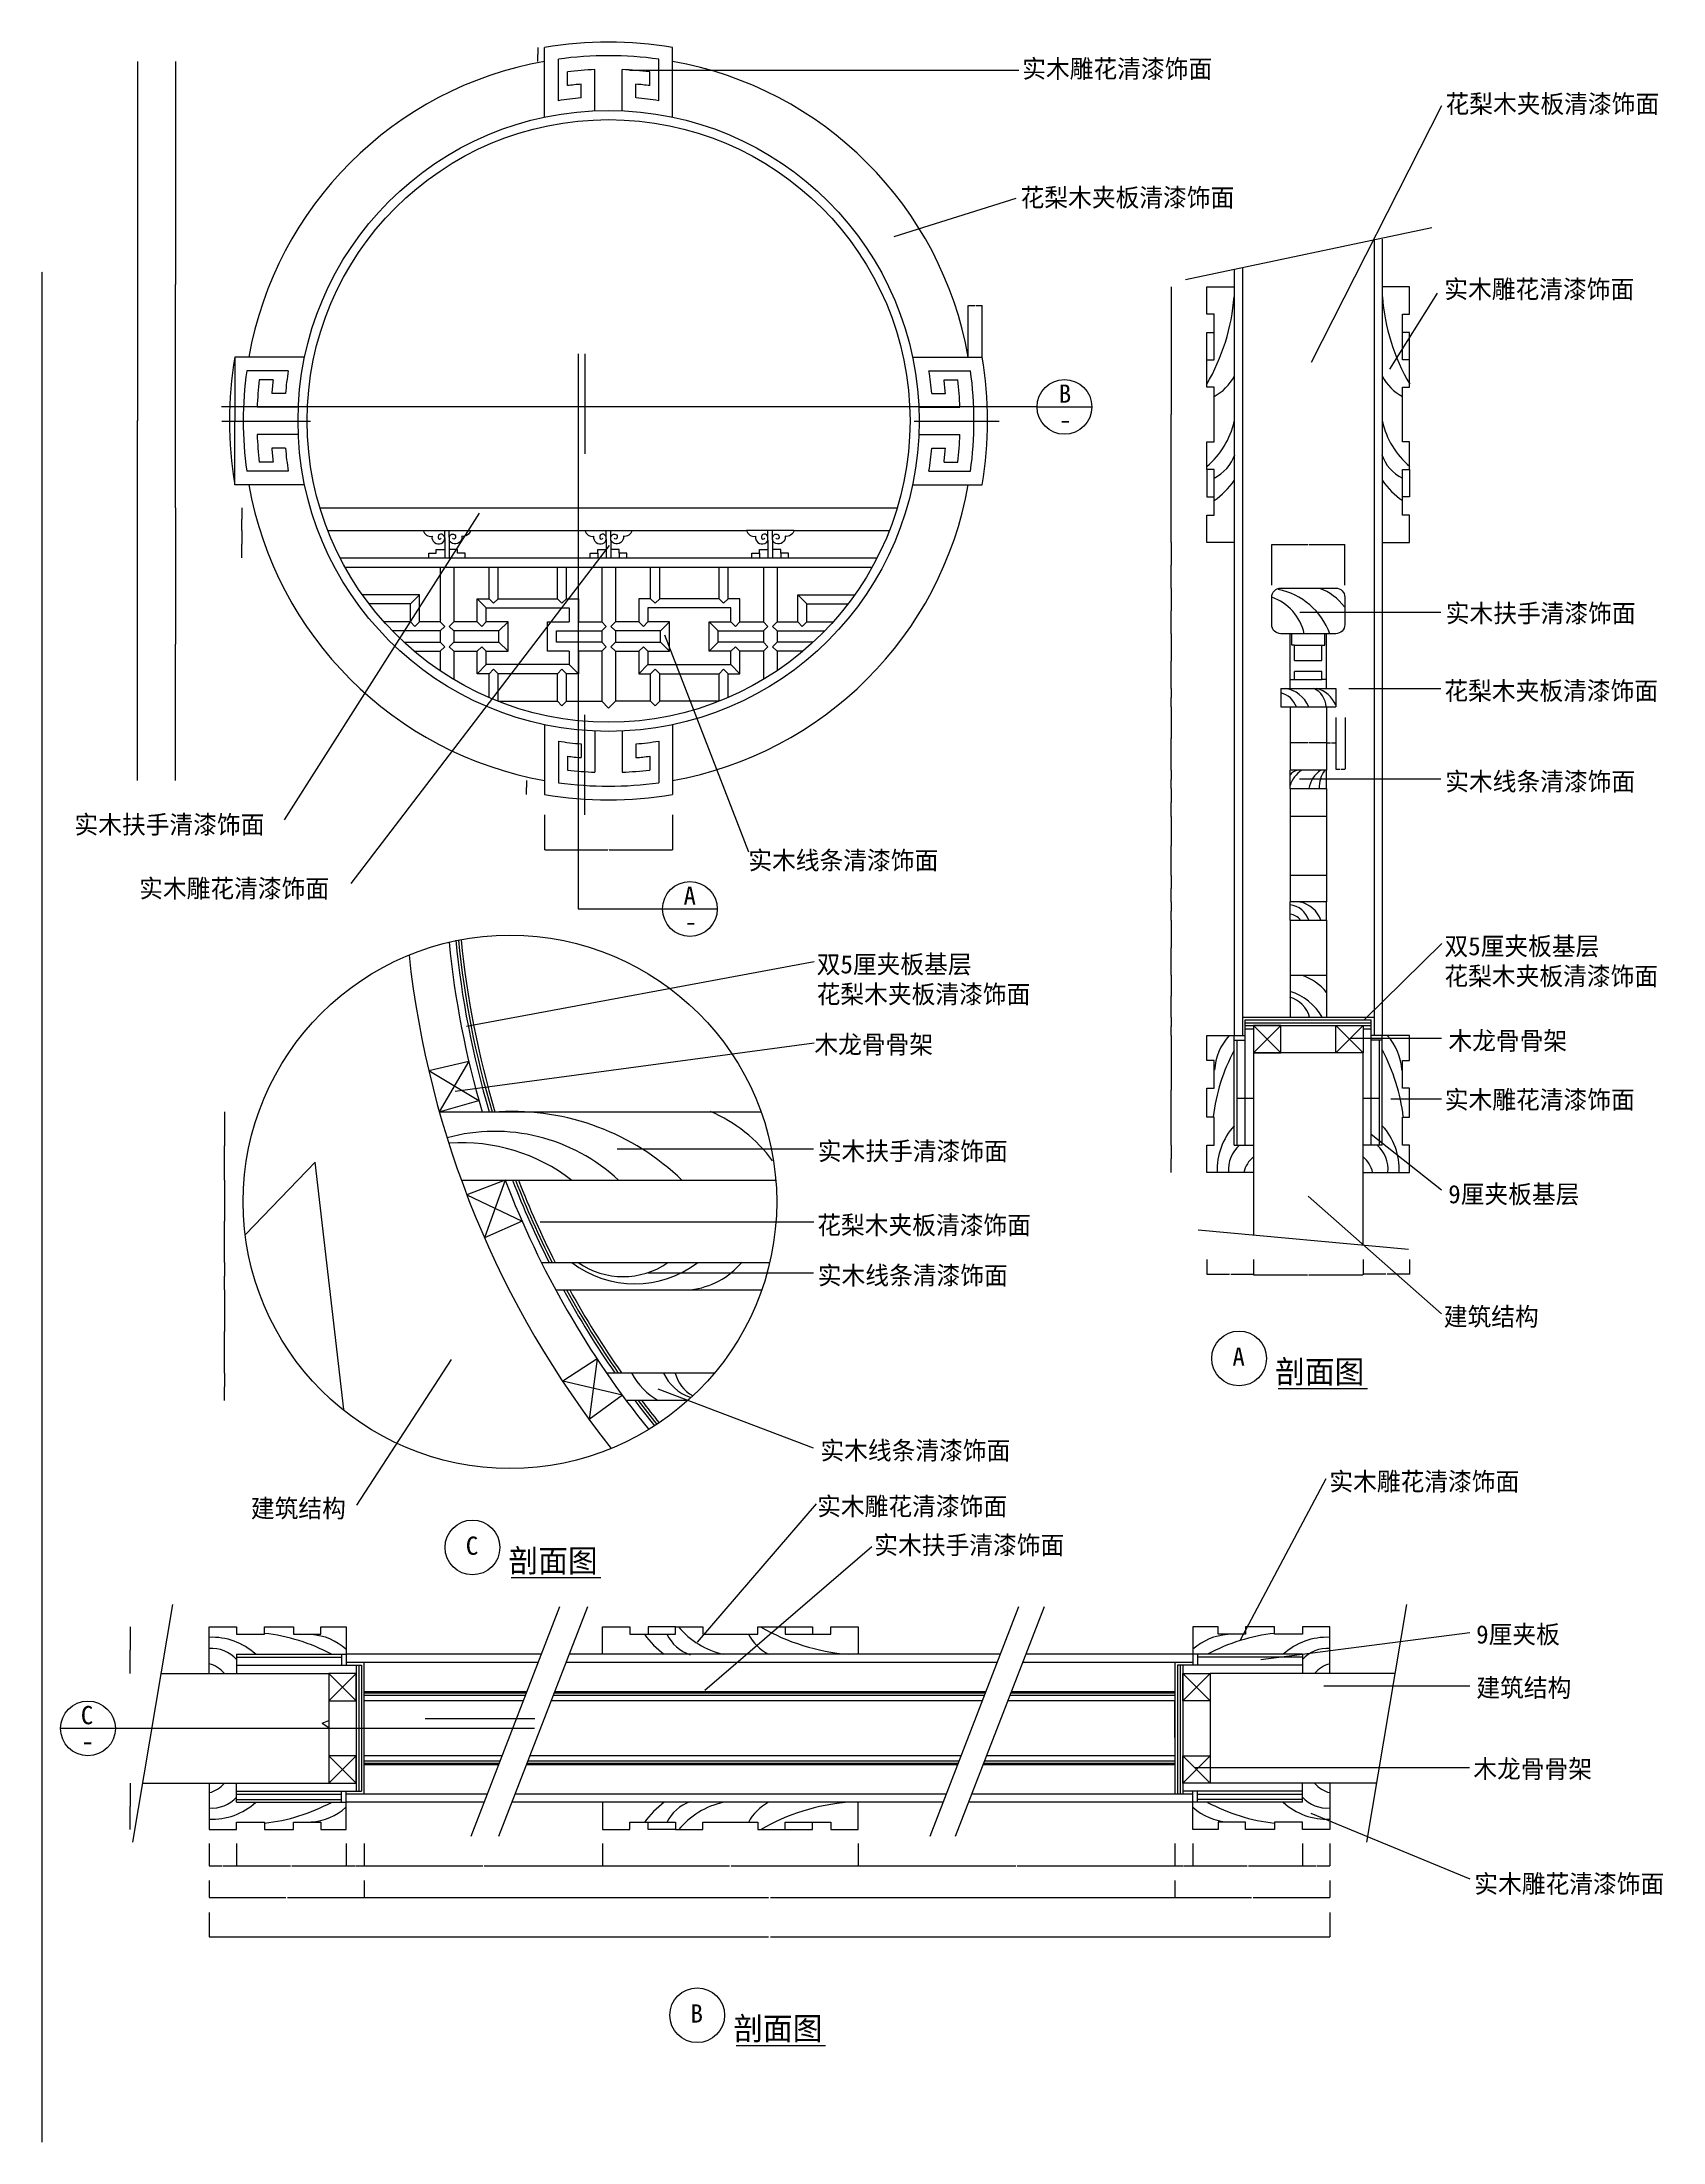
# Model space of a CAD drawing. Header units: metres. Extents: x 0 to 3549, y 0 to 4600.
import ezdxf

# ---------------------------------------------------------------- set-up
doc = ezdxf.new("R2010")
doc.units = ezdxf.units.M
for name, color, linetype in [('2', 2, 'Continuous'), ('3', 3, 'Continuous'), ('4', 4, 'Continuous'), ('7', 7, 'Continuous'), ('BH', 3, 'Continuous'), ('DIM', 3, 'Continuous'), ('TEXT', 3, 'Continuous')]:
    doc.layers.add(name, color=color, linetype=linetype)
doc.dimstyles.get("Standard").update_dxf_attribs({"dimtxt": 2.5, "dimasz": 2.5, "dimexe": 1.25, "dimexo": 0.625, "dimtad": 1, "dimcen": 2.5, "dimazin": 3, "dimtfac": 1, "dimtmove": 0, "dimatfit": 3})

# ---------------------------------------------------------------- blocks, each defined once
blk = doc.blocks.new('*D1')
for p, q in [((365.16, 502.6), (365.16, 449.23)), ((2819.47, 502.6), (2819.47, 449.23)), ((365.41, 449.23), (1590.315, 449.23)), ((1594.315, 449.23), (2819.22, 449.23))]:
    blk.add_line(p, q)
at = {"layer": 'Defpoints'}
for p in [(365.16, 502.6), (2819.47, 502.6), (365.16, 449.23)]:
    blk.add_point(p, dxfattribs=at)
at = {"layer": 'DIM', "insert": (1592.315, 449.23), "char_height": 1, "attachment_point": 5}
blk.add_mtext('1660', dxfattribs=at)
blk = doc.blocks.new('*D2')
for p, q in [((705.16, 572.43), (705.16, 535.23)), ((2479.47, 572.43), (2479.47, 535.23)), ((705.41, 535.23), (1590.315, 535.23)), ((1594.315, 535.23), (2479.22, 535.23))]:
    blk.add_line(p, q)
at = {"layer": 'Defpoints'}
for p in [(705.16, 572.43), (2479.47, 572.43), (705.16, 535.23)]:
    blk.add_point(p, dxfattribs=at)
at = {"layer": 'DIM', "insert": (1592.315, 535.23), "char_height": 1, "attachment_point": 5}
blk.add_mtext('1320', dxfattribs=at)
blk = doc.blocks.new('*D3')
for p, q in [((1786.61, 653.99), (1786.61, 605.06)), ((2479.47, 653.99), (2479.47, 605.06)), ((1786.86, 605.06), (2131.54, 605.06)), ((2134.54, 605.06), (2479.22, 605.06))]:
    blk.add_line(p, q)
at = {"layer": 'Defpoints'}
for p in [(1786.61, 653.99), (2479.47, 653.99), (1786.61, 605.06)]:
    blk.add_point(p, dxfattribs=at)
at = {"layer": 'DIM', "insert": (2133.04, 605.06), "char_height": 1, "attachment_point": 5}
blk.add_mtext('520', dxfattribs=at)
blk = doc.blocks.new('*D4')
for p, q in [((398.82, 2106.7), (398.82, 2016.7)), ((398.57, 2016.7), (398.32, 2016.7)), ((398.82, 2016.7), (398.9, 2016.7)), ((398.9, 1926.7), (398.9, 2016.7)), ((399.15, 2016.7), (399.4, 2016.7))]:
    blk.add_line(p, q)
at = {"layer": 'Defpoints'}
for p in [(398.82, 2106.7), (398.82, 2016.7), (398.9, 1926.7)]:
    blk.add_point(p, dxfattribs=at)
at = {"layer": 'DIM', "insert": (398.86, 2017.825), "char_height": 1, "attachment_point": 5}
blk.add_mtext('60', dxfattribs=at)
blk = doc.blocks.new('*D5')
for p, q in [((192.62, 1128.2), (192.62, 1077.2)), ((192.37, 1077.2), (192.12, 1077.2)), ((192.62, 1026.2), (192.62, 1077.2)), ((192.62, 1077.2), (192.62, 1077.2)), ((192.87, 1077.2), (193.12, 1077.2))]:
    blk.add_line(p, q)
at = {"layer": 'Defpoints'}
for p in [(192.62, 1128.2), (192.62, 1077.2), (192.62, 1026.2)]:
    blk.add_point(p, dxfattribs=at)
at = {"layer": '3', "insert": (192.62, 1078.325), "char_height": 1, "attachment_point": 5}
blk.add_mtext('50 ', dxfattribs=at)
blk = doc.blocks.new('*D6')
for p, q in [((192.62, 786.2), (192.62, 735.2)), ((192.37, 735.2), (192.12, 735.2)), ((192.62, 684.2), (192.62, 735.2)), ((192.62, 735.2), (192.62, 735.2)), ((192.87, 735.2), (193.12, 735.2))]:
    blk.add_line(p, q)
at = {"layer": 'Defpoints'}
for p in [(192.62, 786.2), (192.62, 735.2), (192.62, 684.2)]:
    blk.add_point(p, dxfattribs=at)
at = {"layer": '3', "insert": (192.62, 736.325), "char_height": 1, "attachment_point": 5}
blk.add_mtext('50 ', dxfattribs=at)
blk = doc.blocks.new('*D7')
for p, q in [((705.16, 653.99), (705.16, 605.06)), ((1226.61, 653.99), (1226.61, 605.06)), ((705.41, 605.06), (964.385, 605.06)), ((967.385, 605.06), (1226.36, 605.06))]:
    blk.add_line(p, q)
at = {"layer": 'Defpoints'}
for p in [(705.16, 653.99), (1226.61, 653.99), (705.16, 605.06)]:
    blk.add_point(p, dxfattribs=at)
at = {"layer": 'DIM', "insert": (965.885, 605.06), "char_height": 1, "attachment_point": 5}
blk.add_mtext('520', dxfattribs=at)
blk = doc.blocks.new('*D8')
for p, q in [((365.16, 572.43), (365.16, 535.23)), ((705.16, 572.43), (705.16, 535.23)), ((365.41, 535.23), (533.66, 535.23)), ((536.66, 535.23), (704.91, 535.23))]:
    blk.add_line(p, q)
at = {"layer": 'Defpoints'}
for p in [(365.16, 572.43), (705.16, 572.43), (365.16, 535.23)]:
    blk.add_point(p, dxfattribs=at)
at = {"layer": 'DIM', "insert": (535.16, 535.23), "char_height": 1, "attachment_point": 5}
blk.add_mtext('170', dxfattribs=at)
blk = doc.blocks.new('*D9')
for p, q in [((425.16, 653.99), (425.16, 605.06)), ((665.16, 653.99), (665.16, 605.06)), ((425.41, 605.06), (543.66, 605.06)), ((546.66, 605.06), (664.91, 605.06))]:
    blk.add_line(p, q)
at = {"layer": 'Defpoints'}
for p in [(425.16, 653.99), (665.16, 653.99), (425.16, 605.06)]:
    blk.add_point(p, dxfattribs=at)
at = {"layer": 'DIM', "insert": (545.16, 605.06), "char_height": 1, "attachment_point": 5}
blk.add_mtext('120', dxfattribs=at)
blk = doc.blocks.new('*D10')
for p, q in [((365.16, 653.99), (365.16, 605.06)), ((425.16, 653.99), (425.16, 605.06)), ((365.41, 605.06), (394.16, 605.06)), ((396.16, 605.06), (424.91, 605.06))]:
    blk.add_line(p, q)
at = {"layer": 'Defpoints'}
for p in [(365.16, 653.99), (425.16, 653.99), (365.16, 605.06)]:
    blk.add_point(p, dxfattribs=at)
at = {"layer": 'DIM', "insert": (395.16, 605.06), "char_height": 1, "attachment_point": 5}
blk.add_mtext('30', dxfattribs=at)
blk = doc.blocks.new('*D11')
for p, q in [((665.16, 653.99), (665.16, 605.06)), ((705.16, 653.99), (705.16, 605.06)), ((665.41, 605.06), (684.16, 605.06)), ((686.16, 605.06), (704.91, 605.06))]:
    blk.add_line(p, q)
at = {"layer": 'Defpoints'}
for p in [(665.16, 653.99), (705.16, 653.99), (665.16, 605.06)]:
    blk.add_point(p, dxfattribs=at)
at = {"layer": 'DIM', "insert": (685.16, 605.06), "char_height": 1, "attachment_point": 5}
blk.add_mtext('20', dxfattribs=at)
blk = doc.blocks.new('*D12')
for p, q in [((398.82, 1866.7), (398.82, 1775.52)), ((398.57, 1775.52), (398.32, 1775.52)), ((398.82, 1684.33), (398.82, 1775.52)), ((398.82, 1775.52), (398.82, 1775.52)), ((399.07, 1775.52), (399.32, 1775.52))]:
    blk.add_line(p, q)
at = {"layer": 'Defpoints'}
for p in [(398.82, 1866.7), (398.82, 1775.52), (398.82, 1684.33)]:
    blk.add_point(p, dxfattribs=at)
at = {"layer": 'DIM', "insert": (398.82, 1776.645), "char_height": 1, "attachment_point": 5}
blk.add_mtext('60', dxfattribs=at)
blk = doc.blocks.new('*D13')
for p, q in [((398.82, 1684.33), (398.82, 1654.33)), ((398.57, 1654.33), (398.32, 1654.33)), ((398.82, 1624.33), (398.82, 1654.33)), ((398.82, 1654.33), (398.82, 1654.33)), ((399.07, 1654.33), (399.32, 1654.33))]:
    blk.add_line(p, q)
at = {"layer": 'Defpoints'}
for p in [(398.82, 1684.33), (398.82, 1654.33), (398.82, 1624.33)]:
    blk.add_point(p, dxfattribs=at)
at = {"layer": 'DIM', "insert": (398.82, 1655.455), "char_height": 1, "attachment_point": 5}
blk.add_mtext('20', dxfattribs=at)
blk = doc.blocks.new('*D14')
for p, q in [((398.57, 1896.7), (398.32, 1896.7)), ((398.82, 1866.7), (398.82, 1896.7)), ((398.9, 1896.7), (398.82, 1896.7)), ((398.9, 1926.7), (398.9, 1896.7)), ((399.15, 1896.7), (399.4, 1896.7))]:
    blk.add_line(p, q)
at = {"layer": 'Defpoints'}
for p in [(398.9, 1926.7), (398.9, 1896.7), (398.82, 1866.7)]:
    blk.add_point(p, dxfattribs=at)
at = {"layer": 'DIM', "insert": (398.86, 1895.575), "char_height": 1, "attachment_point": 5}
blk.add_mtext('20', dxfattribs=at)
blk = doc.blocks.new('*D15')
for p, q in [((1226.61, 653.99), (1226.61, 605.06)), ((1786.61, 653.99), (1786.61, 605.06)), ((1226.86, 605.06), (1505.11, 605.06)), ((1508.11, 605.06), (1786.36, 605.06))]:
    blk.add_line(p, q)
at = {"layer": 'Defpoints'}
for p in [(1226.61, 653.99), (1786.61, 653.99), (1226.61, 605.06)]:
    blk.add_point(p, dxfattribs=at)
at = {"layer": 'DIM', "insert": (1506.61, 605.06), "char_height": 1, "attachment_point": 5}
blk.add_mtext('280', dxfattribs=at)
blk = doc.blocks.new('*D16')
for p, q in [((208.21, 4557.48), (208.21, 3769.83)), ((207.96, 3769.83), (207.71, 3769.83)), ((208.21, 2982.17), (208.21, 3769.83)), ((208.21, 3769.83), (208.21, 3769.83)), ((208.46, 3769.83), (208.71, 3769.83))]:
    blk.add_line(p, q)
at = {"layer": 'Defpoints'}
for p in [(208.21, 4557.48), (208.21, 3769.83), (208.21, 2982.17)]:
    blk.add_point(p, dxfattribs=at)
at = {"layer": 'DIM', "insert": (208.21, 3770.955), "char_height": 1, "attachment_point": 5}
blk.add_mtext('1600', dxfattribs=at)
blk = doc.blocks.new('*D17')
for p, q in [((2027.66, 3909.83), (2027.66, 4022.76)), ((2027.91, 4022.76), (2041.885, 4022.76)), ((2043.885, 4022.76), (2057.86, 4022.76)), ((2058.11, 3909.83), (2058.11, 4022.76))]:
    blk.add_line(p, q)
at = {"layer": 'Defpoints'}
for p in [(2027.66, 4022.76), (2027.66, 3909.83), (2058.11, 3909.83)]:
    blk.add_point(p, dxfattribs=at)
at = {"layer": 'DIM', "insert": (2042.885, 4022.76), "char_height": 1, "attachment_point": 5}
blk.add_mtext('30', dxfattribs=at)
blk = doc.blocks.new('*D18')
for p, q in [((-0.25, 3947.74), (-0.5, 3947.74)), ((0, 0), (0, 3947.74)), ((0, 0), (0, 3947.74)), ((0, 3947.74), (0, 3947.74)), ((0.25, 3947.74), (0.5, 3947.74))]:
    blk.add_line(p, q)
at = {"layer": 'Defpoints'}
for p in [(0, 3947.74), (0, 0), (0, 0)]:
    blk.add_point(p, dxfattribs=at)
at = {"layer": 'DIM', "insert": (0, 3948.865), "char_height": 1, "attachment_point": 5}
blk.add_mtext('0', dxfattribs=at)
blk = doc.blocks.new('*D19')
for p, q in [((291.66, 4557.48), (291.66, 4068.66)), ((291.41, 4068.66), (291.16, 4068.66)), ((291.66, 3579.83), (291.66, 4068.66)), ((291.66, 4068.66), (291.66, 4068.66)), ((291.91, 4068.66), (292.16, 4068.66))]:
    blk.add_line(p, q)
at = {"layer": 'Defpoints'}
for p in [(291.66, 4557.48), (291.66, 4068.66), (291.66, 3579.83)]:
    blk.add_point(p, dxfattribs=at)
at = {"layer": 'DIM', "insert": (291.66, 4069.785), "char_height": 1, "attachment_point": 5}
blk.add_mtext('990', dxfattribs=at)
blk = doc.blocks.new('*D20')
for p, q in [((-0.25, 4095.76), (-0.5, 4095.76)), ((0, 0), (0, 4095.76)), ((0, 0), (0, 4095.76)), ((0, 4095.76), (0, 4095.76)), ((0.25, 4095.76), (0.5, 4095.76))]:
    blk.add_line(p, q)
at = {"layer": 'Defpoints'}
for p in [(0, 4095.76), (0, 0), (0, 0)]:
    blk.add_point(p, dxfattribs=at)
at = {"layer": 'DIM', "insert": (0, 4096.885), "char_height": 1, "attachment_point": 5}
blk.add_mtext('0', dxfattribs=at)
blk = doc.blocks.new('*D21')
for p, q in [((-0.25, 4057.48), (-0.5, 4057.48)), ((0, 0), (0, 4057.48)), ((0, 0), (0, 4057.48)), ((0, 4057.48), (0, 4057.48)), ((0.25, 4057.48), (0.5, 4057.48))]:
    blk.add_line(p, q)
at = {"layer": 'Defpoints'}
for p in [(0, 4057.48), (0, 0), (0, 0)]:
    blk.add_point(p, dxfattribs=at)
at = {"layer": 'DIM', "insert": (0, 4058.605), "char_height": 1, "attachment_point": 5}
blk.add_mtext('0', dxfattribs=at)
blk = doc.blocks.new('*D22')
for p, q in [((1100, 2906.99), (1100, 2830.53)), ((1380, 2906.99), (1380, 2830.53)), ((1100.25, 2830.53), (1238.5, 2830.53)), ((1241.5, 2830.53), (1379.75, 2830.53))]:
    blk.add_line(p, q)
at = {"layer": 'Defpoints'}
for p in [(1100, 2906.99), (1380, 2906.99), (1100, 2830.53)]:
    blk.add_point(p, dxfattribs=at)
at = {"layer": 'DIM', "insert": (1240, 2830.53), "char_height": 1, "attachment_point": 5}
blk.add_mtext('280', dxfattribs=at)
blk = doc.blocks.new('*D23')
for p, q in [((1059.68, 2966.95), (1059.43, 2966.95)), ((1059.93, 2982.17), (1059.93, 2966.95)), ((1059.93, 2951.72), (1059.93, 2966.95)), ((1059.93, 2966.95), (1059.93, 2966.95)), ((1060.18, 2966.95), (1060.43, 2966.95))]:
    blk.add_line(p, q)
at = {"layer": 'Defpoints'}
for p in [(1059.93, 2982.17), (1059.93, 2966.95), (1059.93, 2951.72)]:
    blk.add_point(p, dxfattribs=at)
at = {"layer": '3', "insert": (1059.93, 2968.075), "char_height": 1, "attachment_point": 5}
blk.add_mtext('30 ', dxfattribs=at)
blk = doc.blocks.new('*D24')
for p, q in [((398.82, 2256.7), (398.82, 2181.7)), ((398.57, 2181.7), (398.32, 2181.7)), ((398.82, 2106.7), (398.82, 2181.7)), ((398.82, 2181.7), (398.82, 2181.7)), ((399.07, 2181.7), (399.32, 2181.7))]:
    blk.add_line(p, q)
at = {"layer": 'Defpoints'}
for p in [(398.82, 2256.7), (398.82, 2181.7), (398.82, 2106.7)]:
    blk.add_point(p, dxfattribs=at)
at = {"layer": 'DIM', "insert": (398.82, 2182.825), "char_height": 1, "attachment_point": 5}
blk.add_mtext('50', dxfattribs=at)
blk = doc.blocks.new('*D25')
for p, q in [((291.66, 3579.83), (291.66, 3281)), ((291.41, 3281), (291.16, 3281)), ((291.66, 2982.17), (291.66, 3281)), ((291.66, 3281), (291.66, 3281)), ((291.91, 3281), (292.16, 3281))]:
    blk.add_line(p, q)
at = {"layer": 'Defpoints'}
for p in [(291.66, 3579.83), (291.66, 3281), (291.66, 2982.17)]:
    blk.add_point(p, dxfattribs=at)
at = {"layer": 'DIM', "insert": (291.66, 3282.125), "char_height": 1, "attachment_point": 5}
blk.add_mtext('610', dxfattribs=at)
blk = doc.blocks.new('*D26')
for p, q in [((421.9, 3909.83), (421.9, 3769.83)), ((421.65, 3769.83), (421.4, 3769.83)), ((421.9, 3629.83), (421.9, 3769.83)), ((421.9, 3769.83), (421.9, 3769.83)), ((422.15, 3769.83), (422.4, 3769.83))]:
    blk.add_line(p, q)
at = {"layer": 'Defpoints'}
for p in [(421.9, 3909.83), (421.9, 3769.83), (421.9, 3629.83)]:
    blk.add_point(p, dxfattribs=at)
at = {"layer": 'DIM', "insert": (421.9, 3770.955), "char_height": 1, "attachment_point": 5}
blk.add_mtext('0', dxfattribs=at)
blk = doc.blocks.new('*D27')
for p, q in [((436.64, 3499.83), (436.39, 3499.83)), ((436.89, 3529.83), (436.89, 3499.83)), ((436.89, 3469.83), (436.89, 3499.83)), ((436.89, 3499.83), (436.89, 3499.83)), ((437.14, 3499.83), (437.39, 3499.83))]:
    blk.add_line(p, q)
at = {"layer": 'Defpoints'}
for p in [(436.89, 3529.83), (436.89, 3499.83), (436.89, 3469.83)]:
    blk.add_point(p, dxfattribs=at)
at = {"layer": 'DIM', "insert": (436.89, 3500.955), "char_height": 1, "attachment_point": 5}
blk.add_mtext('0', dxfattribs=at)
blk = doc.blocks.new('*D28')
for p, q in [((436.64, 3554.83), (436.39, 3554.83)), ((436.89, 3579.83), (436.89, 3554.83)), ((436.89, 3529.83), (436.89, 3554.83)), ((436.89, 3554.83), (436.89, 3554.83)), ((437.14, 3554.83), (437.39, 3554.83))]:
    blk.add_line(p, q)
at = {"layer": 'Defpoints'}
for p in [(436.89, 3579.83), (436.89, 3554.83), (436.89, 3529.83)]:
    blk.add_point(p, dxfattribs=at)
at = {"layer": 'DIM', "insert": (436.89, 3555.955), "char_height": 1, "attachment_point": 5}
blk.add_mtext('0', dxfattribs=at)
blk = doc.blocks.new('*D29')
for p, q in [((1084.72, 4572.71), (1084.47, 4572.71)), ((1084.97, 4587.94), (1084.97, 4572.71)), ((1084.97, 4557.48), (1084.97, 4572.71)), ((1084.97, 4572.71), (1084.97, 4572.71)), ((1085.22, 4572.71), (1085.47, 4572.71))]:
    blk.add_line(p, q)
at = {"layer": 'Defpoints'}
for p in [(1084.97, 4587.94), (1084.97, 4572.71), (1084.97, 4557.48)]:
    blk.add_point(p, dxfattribs=at)
at = {"layer": 'DIM', "insert": (1084.97, 4573.835), "char_height": 1, "attachment_point": 5}
blk.add_mtext('30 ', dxfattribs=at)
blk = doc.blocks.new('*D30')
for p, q in [((2479.47, 572.43), (2479.47, 535.23)), ((2819.47, 572.43), (2819.47, 535.23)), ((2479.72, 535.23), (2647.97, 535.23)), ((2650.97, 535.23), (2819.22, 535.23))]:
    blk.add_line(p, q)
at = {"layer": 'Defpoints'}
for p in [(2479.47, 572.43), (2819.47, 572.43), (2479.47, 535.23)]:
    blk.add_point(p, dxfattribs=at)
at = {"layer": 'DIM', "insert": (2649.47, 535.23), "char_height": 1, "attachment_point": 5}
blk.add_mtext('170', dxfattribs=at)
blk = doc.blocks.new('*D31')
for p, q in [((2519.47, 653.99), (2519.47, 605.06)), ((2759.47, 653.99), (2759.47, 605.06)), ((2519.72, 605.06), (2637.97, 605.06)), ((2640.97, 605.06), (2759.22, 605.06))]:
    blk.add_line(p, q)
at = {"layer": 'Defpoints'}
for p in [(2519.47, 653.99), (2759.47, 653.99), (2519.47, 605.06)]:
    blk.add_point(p, dxfattribs=at)
at = {"layer": 'DIM', "insert": (2639.47, 605.06), "char_height": 1, "attachment_point": 5}
blk.add_mtext('120', dxfattribs=at)
blk = doc.blocks.new('*D32')
for p, q in [((2479.47, 653.99), (2479.47, 605.06)), ((2519.47, 653.99), (2519.47, 605.06)), ((2479.72, 605.06), (2498.47, 605.06)), ((2500.47, 605.06), (2519.22, 605.06))]:
    blk.add_line(p, q)
at = {"layer": 'Defpoints'}
for p in [(2479.47, 653.99), (2519.47, 653.99), (2479.47, 605.06)]:
    blk.add_point(p, dxfattribs=at)
at = {"layer": 'DIM', "insert": (2499.47, 605.06), "char_height": 1, "attachment_point": 5}
blk.add_mtext('20', dxfattribs=at)
blk = doc.blocks.new('*D33')
for p, q in [((2759.47, 653.99), (2759.47, 605.06)), ((2819.47, 653.99), (2819.47, 605.06)), ((2759.72, 605.06), (2788.47, 605.06)), ((2790.47, 605.06), (2819.22, 605.06))]:
    blk.add_line(p, q)
at = {"layer": 'Defpoints'}
for p in [(2759.47, 653.99), (2819.47, 653.99), (2759.47, 605.06)]:
    blk.add_point(p, dxfattribs=at)
at = {"layer": 'DIM', "insert": (2789.47, 605.06), "char_height": 1, "attachment_point": 5}
blk.add_mtext('30', dxfattribs=at)
blk = doc.blocks.new('*D34')
for p, q in [((2651.97, 1933.14), (2651.97, 1899.13)), ((2891.97, 1933.14), (2891.97, 1899.13)), ((2652.22, 1899.13), (2770.47, 1899.13)), ((2773.47, 1899.13), (2891.72, 1899.13))]:
    blk.add_line(p, q)
at = {"layer": 'Defpoints'}
for p in [(2651.97, 1933.14), (2891.97, 1933.14), (2651.97, 1899.13)]:
    blk.add_point(p, dxfattribs=at)
at = {"layer": '3', "insert": (2771.97, 1899.13), "char_height": 1, "attachment_point": 5}
blk.add_mtext('120', dxfattribs=at)
blk = doc.blocks.new('*D35')
for p, q in [((2549.97, 1933.14), (2549.97, 1900.86)), ((2651.97, 1933.14), (2651.97, 1900.86)), ((2550.22, 1900.86), (2599.47, 1900.86)), ((2602.47, 1900.86), (2651.72, 1900.86))]:
    blk.add_line(p, q)
at = {"layer": 'Defpoints'}
for p in [(2549.97, 1933.14), (2651.97, 1933.14), (2549.97, 1900.86)]:
    blk.add_point(p, dxfattribs=at)
at = {"layer": '3', "insert": (2600.97, 1900.86), "char_height": 1, "attachment_point": 5}
blk.add_mtext('50 ', dxfattribs=at)
blk = doc.blocks.new('*D36')
for p, q in [((2891.97, 1933.14), (2891.97, 1900.86)), ((2993.97, 1933.14), (2993.97, 1900.86)), ((2941.47, 1900.86), (2891.72, 1900.86)), ((2994.22, 1900.86), (2944.47, 1900.86))]:
    blk.add_line(p, q)
at = {"layer": 'Defpoints'}
for p in [(2891.97, 1933.14), (2993.97, 1933.14), (2993.97, 1900.86)]:
    blk.add_point(p, dxfattribs=at)
at = {"layer": '3', "insert": (2942.97, 1900.86), "char_height": 1, "attachment_point": 5}
blk.add_mtext('50 ', dxfattribs=at)
blk = doc.blocks.new('*D37')
for p, q in [((2471.79, 4063.75), (2471.79, 3783.75)), ((2471.54, 3783.75), (2471.29, 3783.75)), ((2471.79, 3503.75), (2471.79, 3783.75)), ((2471.79, 3783.75), (2471.79, 3783.75)), ((2472.04, 3783.75), (2472.29, 3783.75))]:
    blk.add_line(p, q)
at = {"layer": 'Defpoints'}
for p in [(2471.79, 4063.75), (2471.79, 3783.75), (2471.79, 3503.75)]:
    blk.add_point(p, dxfattribs=at)
at = {"layer": 'DIM', "insert": (2471.79, 3784.875), "char_height": 1, "attachment_point": 5}
blk.add_mtext('280', dxfattribs=at)
blk = doc.blocks.new('*D38')
for p, q in [((2471.79, 2964.67), (2471.79, 2934.19)), ((2471.54, 2934.19), (2471.29, 2934.19)), ((2471.79, 2903.71), (2471.79, 2934.19)), ((2471.79, 2934.19), (2471.79, 2934.19)), ((2472.04, 2934.19), (2472.29, 2934.19))]:
    blk.add_line(p, q)
at = {"layer": 'Defpoints'}
for p in [(2471.79, 2964.67), (2471.79, 2934.19), (2471.79, 2903.71)]:
    blk.add_point(p, dxfattribs=at)
at = {"layer": 'DIM', "insert": (2471.79, 2935.315), "char_height": 1, "attachment_point": 5}
blk.add_mtext('30', dxfattribs=at)
blk = doc.blocks.new('*D39')
for p, q in [((2471.79, 3004.67), (2471.79, 2984.67)), ((2471.54, 2984.67), (2471.29, 2984.67)), ((2471.79, 2964.67), (2471.79, 2984.67)), ((2471.79, 2984.67), (2471.79, 2984.67)), ((2472.04, 2984.67), (2472.29, 2984.67))]:
    blk.add_line(p, q)
at = {"layer": 'Defpoints'}
for p in [(2471.79, 3004.67), (2471.79, 2984.67), (2471.79, 2964.67)]:
    blk.add_point(p, dxfattribs=at)
at = {"layer": 'DIM', "insert": (2471.79, 2985.795), "char_height": 1, "attachment_point": 5}
blk.add_mtext('20', dxfattribs=at)
blk = doc.blocks.new('*D40')
for p, q in [((2471.54, 2443.75), (2471.29, 2443.75)), ((2471.79, 2463.75), (2471.79, 2443.75)), ((2471.79, 2423.75), (2471.79, 2443.75)), ((2471.79, 2443.75), (2471.79, 2443.75)), ((2472.04, 2443.75), (2472.29, 2443.75))]:
    blk.add_line(p, q)
at = {"layer": 'Defpoints'}
for p in [(2471.79, 2463.75), (2471.79, 2443.75), (2471.79, 2423.75)]:
    blk.add_point(p, dxfattribs=at)
at = {"layer": 'DIM', "insert": (2471.79, 2444.875), "char_height": 1, "attachment_point": 5}
blk.add_mtext('20', dxfattribs=at)
blk = doc.blocks.new('*D41')
for p, q in [((2471.79, 2423.75), (2471.79, 2303.75)), ((2471.54, 2303.75), (2471.29, 2303.75)), ((2471.79, 2183.75), (2471.79, 2303.75)), ((2471.79, 2303.75), (2471.79, 2303.75)), ((2472.04, 2303.75), (2472.29, 2303.75))]:
    blk.add_line(p, q)
at = {"layer": 'Defpoints'}
for p in [(2471.79, 2423.75), (2471.79, 2303.75), (2471.79, 2183.75)]:
    blk.add_point(p, dxfattribs=at)
at = {"layer": 'DIM', "insert": (2471.79, 2304.875), "char_height": 1, "attachment_point": 5}
blk.add_mtext('120', dxfattribs=at)
blk = doc.blocks.new('*D42')
for p, q in [((2471.79, 2183.75), (2471.79, 2153.75)), ((2471.54, 2153.75), (2471.29, 2153.75)), ((2471.79, 2123.75), (2471.79, 2153.75)), ((2471.79, 2153.75), (2471.79, 2153.75)), ((2472.04, 2153.75), (2472.29, 2153.75))]:
    blk.add_line(p, q)
at = {"layer": 'Defpoints'}
for p in [(2471.79, 2183.75), (2471.79, 2153.75), (2471.79, 2123.75)]:
    blk.add_point(p, dxfattribs=at)
at = {"layer": 'DIM', "insert": (2471.79, 2154.875), "char_height": 1, "attachment_point": 5}
blk.add_mtext('30', dxfattribs=at)
blk = doc.blocks.new('*D43')
for p, q in [((2471.79, 2716.17), (2471.79, 2696.17)), ((2471.54, 2696.17), (2471.29, 2696.17)), ((2471.79, 2676.17), (2471.79, 2696.17)), ((2471.79, 2696.17), (2471.79, 2696.17)), ((2472.04, 2696.17), (2472.29, 2696.17))]:
    blk.add_line(p, q)
at = {"layer": 'Defpoints'}
for p in [(2471.79, 2716.17), (2471.79, 2696.17), (2471.79, 2676.17)]:
    blk.add_point(p, dxfattribs=at)
at = {"layer": 'DIM', "insert": (2471.79, 2697.295), "char_height": 1, "attachment_point": 5}
blk.add_mtext('20', dxfattribs=at)
blk = doc.blocks.new('*D44')
for p, q in [((2471.79, 2774.5), (2471.79, 2745.33)), ((2471.54, 2745.33), (2471.29, 2745.33)), ((2471.79, 2716.17), (2471.79, 2745.33)), ((2471.79, 2745.33), (2471.79, 2745.33)), ((2472.04, 2745.33), (2472.29, 2745.33))]:
    blk.add_line(p, q)
at = {"layer": 'Defpoints'}
for p in [(2471.79, 2774.5), (2471.79, 2745.33), (2471.79, 2716.17)]:
    blk.add_point(p, dxfattribs=at)
at = {"layer": 'DIM', "insert": (2471.79, 2746.455), "char_height": 1, "attachment_point": 5}
blk.add_mtext('30', dxfattribs=at)
blk = doc.blocks.new('*D45')
for p, q in [((2471.79, 2555.49), (2471.79, 2509.62)), ((2471.54, 2509.62), (2471.29, 2509.62)), ((2471.79, 2463.75), (2471.79, 2509.62)), ((2471.79, 2509.62), (2471.79, 2509.62)), ((2472.04, 2509.62), (2472.29, 2509.62))]:
    blk.add_line(p, q)
at = {"layer": 'Defpoints'}
for p in [(2471.79, 2555.49), (2471.79, 2509.62), (2471.79, 2463.75)]:
    blk.add_point(p, dxfattribs=at)
at = {"layer": 'DIM', "insert": (2471.79, 2510.745), "char_height": 1, "attachment_point": 5}
blk.add_mtext('45', dxfattribs=at)
blk = doc.blocks.new('*D46')
for p, q in [((2471.79, 2676.17), (2471.79, 2615.83)), ((2471.54, 2615.83), (2471.29, 2615.83)), ((2471.79, 2555.49), (2471.79, 2615.83)), ((2471.79, 2615.83), (2471.79, 2615.83)), ((2472.04, 2615.83), (2472.29, 2615.83))]:
    blk.add_line(p, q)
at = {"layer": 'Defpoints'}
for p in [(2471.79, 2676.17), (2471.79, 2615.83), (2471.79, 2555.49)]:
    blk.add_point(p, dxfattribs=at)
at = {"layer": 'DIM', "insert": (2471.79, 2616.955), "char_height": 1, "attachment_point": 5}
blk.add_mtext('60', dxfattribs=at)
blk = doc.blocks.new('*D47')
for p, q in [((2471.79, 2903.71), (2471.79, 2839.1)), ((2471.54, 2839.1), (2471.29, 2839.1)), ((2471.79, 2774.5), (2471.79, 2839.1)), ((2471.79, 2839.1), (2471.79, 2839.1)), ((2472.04, 2839.1), (2472.29, 2839.1))]:
    blk.add_line(p, q)
at = {"layer": 'Defpoints'}
for p in [(2471.79, 2903.71), (2471.79, 2839.1), (2471.79, 2774.5)]:
    blk.add_point(p, dxfattribs=at)
at = {"layer": 'DIM', "insert": (2471.79, 2840.225), "char_height": 1, "attachment_point": 5}
blk.add_mtext('65', dxfattribs=at)
blk = doc.blocks.new('*D48')
for p, q in [((2691.97, 3410.29), (2691.97, 3499.43)), ((2692.22, 3499.43), (2770.97, 3499.43)), ((2772.97, 3499.43), (2851.72, 3499.43)), ((2851.97, 3410.29), (2851.97, 3499.43))]:
    blk.add_line(p, q)
at = {"layer": 'Defpoints'}
for p in [(2691.97, 3499.43), (2691.97, 3410.29), (2851.97, 3410.29)]:
    blk.add_point(p, dxfattribs=at)
at = {"layer": '3', "insert": (2771.97, 3499.43), "char_height": 1, "attachment_point": 5}
blk.add_mtext('80', dxfattribs=at)
blk = doc.blocks.new('*D49')
for p, q in [((2811.97, 3120.34), (2811.97, 3064.77)), ((2831.97, 3120.34), (2831.97, 3064.77)), ((2812.22, 3064.77), (2820.97, 3064.77)), ((2822.97, 3064.77), (2831.72, 3064.77))]:
    blk.add_line(p, q)
at = {"layer": 'Defpoints'}
for p in [(2811.97, 3120.34), (2831.97, 3120.34), (2811.97, 3064.77)]:
    blk.add_point(p, dxfattribs=at)
at = {"layer": '3', "insert": (2821.97, 3064.77), "char_height": 1, "attachment_point": 5}
blk.add_mtext('10', dxfattribs=at)
blk = doc.blocks.new('*D50')
for p, q in [((2831.97, 3120.34), (2831.97, 3007.01)), ((2852.53, 3120.34), (2852.53, 3007.01)), ((2832.22, 3007.01), (2841.25, 3007.01)), ((2843.25, 3007.01), (2852.28, 3007.01))]:
    blk.add_line(p, q)
at = {"layer": 'Defpoints'}
for p in [(2831.97, 3120.34), (2852.53, 3120.34), (2831.97, 3007.01)]:
    blk.add_point(p, dxfattribs=at)
at = {"layer": '3', "insert": (2842.25, 3007.01), "char_height": 1, "attachment_point": 5}
blk.add_mtext('10', dxfattribs=at)
blk = doc.blocks.new('*D51')
for p, q in [((2471.79, 3503.75), (2471.79, 3453.75)), ((2471.54, 3453.75), (2471.29, 3453.75)), ((2471.79, 3403.75), (2471.79, 3453.75)), ((2471.79, 3453.75), (2471.79, 3453.75)), ((2472.04, 3453.75), (2472.29, 3453.75))]:
    blk.add_line(p, q)
at = {"layer": 'Defpoints'}
for p in [(2471.79, 3503.75), (2471.79, 3453.75), (2471.79, 3403.75)]:
    blk.add_point(p, dxfattribs=at)
at = {"layer": 'DIM', "insert": (2471.79, 3454.875), "char_height": 1, "attachment_point": 5}
blk.add_mtext('50', dxfattribs=at)
blk = doc.blocks.new('*D52')
for p, q in [((2471.79, 3183.75), (2471.79, 3163.75)), ((2471.54, 3163.75), (2471.29, 3163.75)), ((2471.79, 3143.75), (2471.79, 3163.75)), ((2471.79, 3163.75), (2471.79, 3163.75)), ((2472.04, 3163.75), (2472.29, 3163.75))]:
    blk.add_line(p, q)
at = {"layer": 'Defpoints'}
for p in [(2471.79, 3183.75), (2471.79, 3163.75), (2471.79, 3143.75)]:
    blk.add_point(p, dxfattribs=at)
at = {"layer": 'DIM', "insert": (2471.79, 3164.875), "char_height": 1, "attachment_point": 5}
blk.add_mtext('20', dxfattribs=at)
blk = doc.blocks.new('*D53')
for p, q in [((2471.79, 3303.75), (2471.79, 3243.75)), ((2471.54, 3243.75), (2471.29, 3243.75)), ((2471.79, 3183.75), (2471.79, 3243.75)), ((2471.79, 3243.75), (2471.79, 3243.75)), ((2472.04, 3243.75), (2472.29, 3243.75))]:
    blk.add_line(p, q)
at = {"layer": 'Defpoints'}
for p in [(2471.79, 3303.75), (2471.79, 3243.75), (2471.79, 3183.75)]:
    blk.add_point(p, dxfattribs=at)
at = {"layer": 'DIM', "insert": (2471.79, 3244.875), "char_height": 1, "attachment_point": 5}
blk.add_mtext('60', dxfattribs=at)
blk = doc.blocks.new('*D54')
for p, q in [((2471.79, 3143.75), (2471.79, 3074.21)), ((2471.54, 3074.21), (2471.29, 3074.21)), ((2471.79, 3004.67), (2471.79, 3074.21)), ((2471.79, 3074.21), (2471.79, 3074.21)), ((2472.04, 3074.21), (2472.29, 3074.21))]:
    blk.add_line(p, q)
at = {"layer": 'Defpoints'}
for p in [(2471.79, 3143.75), (2471.79, 3074.21), (2471.79, 3004.67)]:
    blk.add_point(p, dxfattribs=at)
at = {"layer": 'DIM', "insert": (2471.79, 3075.335), "char_height": 1, "attachment_point": 5}
blk.add_mtext('70', dxfattribs=at)
blk = doc.blocks.new('*D55')
for p, q in [((2471.79, 3403.75), (2471.79, 3353.75)), ((2471.54, 3353.75), (2471.29, 3353.75)), ((2471.79, 3303.75), (2471.79, 3353.75)), ((2471.79, 3353.75), (2471.79, 3353.75)), ((2472.04, 3353.75), (2472.29, 3353.75))]:
    blk.add_line(p, q)
at = {"layer": 'Defpoints'}
for p in [(2471.79, 3403.75), (2471.79, 3353.75), (2471.79, 3303.75)]:
    blk.add_point(p, dxfattribs=at)
at = {"layer": 'DIM', "insert": (2471.79, 3354.875), "char_height": 1, "attachment_point": 5}
blk.add_mtext('50', dxfattribs=at)
blk = doc.blocks.new('*D56')
for p, q in [((2731.97, 3120.34), (2731.97, 3064.77)), ((2811.97, 3120.34), (2811.97, 3064.77)), ((2770.97, 3064.77), (2731.72, 3064.77)), ((2812.22, 3064.77), (2772.97, 3064.77))]:
    blk.add_line(p, q)
at = {"layer": 'Defpoints'}
for p in [(2731.97, 3120.34), (2811.97, 3120.34), (2811.97, 3064.77)]:
    blk.add_point(p, dxfattribs=at)
at = {"layer": '3', "insert": (2771.97, 3064.77), "char_height": 1, "attachment_point": 5}
blk.add_mtext('40', dxfattribs=at)

msp = doc.modelspace()

# ---------------------------------------------------------------- hatches: boundary and pattern name
at = {"layer": '3'}
h = msp.add_hatch(dxfattribs=at)
h.set_pattern_fill('DOLMIT', scale=24)
h.paths.add_polyline_path([(2651.97, 2243.75), (2651.97, 2183.75), (2633.97, 2183.75), (2633.97, 2445.75), (2651.97, 2445.75)])
h.paths.add_polyline_path([(2909.97, 2183.75), (2891.97, 2183.75), (2891.97, 2243.75), (2891.97, 2445.75), (2909.97, 2445.75)])
h = msp.add_hatch(dxfattribs=at)
h.set_pattern_fill('AR-CONC', scale=24)
h.paths.add_polyline_path([(2891.97, 2385.75), (2651.97, 2385.75), (2651.97, 1986.72), (2891.97, 1964.98)])
h = msp.add_hatch(dxfattribs=at)
h.set_pattern_fill('AR-CONC', scale=24)
h.paths.add_polyline_path([(2961.72, 1026.2), (2557.47, 1026.2), (2557.47, 966.2), (2557.47, 786.2), (2921.11, 786.2)])
h.paths.add_polyline_path([(627.16, 1026.2), (259.92, 1026.2), (239.56, 905.9), (627.16, 905.9)])
h.paths.add_polyline_path([(627.16, 905.9), (239.56, 905.9), (219.3, 786.2), (627.16, 786.2), (627.16, 846.2)])
h = msp.add_hatch(dxfattribs=at)
h.set_pattern_fill('DOLMIT', scale=24)
h.paths.add_polyline_path([(425.16, 1044.2), (687.16, 1044.2), (687.16, 1026.2), (485.16, 1026.2), (425.16, 1026.2)])
h.paths.add_polyline_path([(425.16, 786.2), (485.16, 786.2), (687.16, 786.2), (687.16, 768.2), (425.16, 768.2)])
h = msp.add_hatch(dxfattribs=at)
h.set_pattern_fill('DOLMIT', scale=24)
h.paths.add_polyline_path([(2759.47, 1026.2), (2759.47, 1044.2), (2497.47, 1044.2), (2497.47, 1026.2), (2557.47, 1026.2)])
h.paths.add_polyline_path([(2557.47, 786.2), (2497.47, 786.2), (2497.47, 768.2), (2759.47, 768.2), (2759.47, 786.2)])
at = {"layer": 'BH'}
h = msp.add_hatch(dxfattribs=at)
h.set_pattern_fill('AR-CONC', scale=30)
h.paths.add_polyline_path([(440.06, 2059.28, 0.53), (1245.95, 1519.05, -0.14), (803.04, 2599.85, 0.3)])
h = msp.add_hatch(dxfattribs=at)
h.set_pattern_fill('ANSI31', scale=750)
h.paths.add_polyline_path([(803.04, 2599.85, 0.3), (440.06, 2059.28, 0.53), (1245.95, 1519.05, -0.14)])
h = msp.add_hatch(dxfattribs=at)
h.set_pattern_fill('DOLMIT', scale=24)
h.paths.add_polyline_path([(2615.97, 2413.75), (2615.97, 2183.75), (2633.97, 2183.75), (2633.97, 2413.75)])
h = msp.add_hatch(dxfattribs=at)
h.set_pattern_fill('DOLMIT', scale=24)
h.paths.add_polyline_path([(2909.97, 2413.75), (2909.97, 2183.75), (2927.97, 2183.75), (2927.97, 2413.75)])
h = msp.add_hatch(dxfattribs=at)
h.set_pattern_fill('ANSI31', scale=750)
h.paths.add_polyline_path([(2891.97, 2385.75), (2651.97, 2385.75), (2651.97, 1986.72), (2891.97, 1964.98)])
h = msp.add_hatch(dxfattribs=at)
h.set_pattern_fill('DOLMIT', scale=24)
h.paths.add_polyline_path([(655.16, 1062.2), (425.16, 1062.2), (425.16, 1044.2), (655.16, 1044.2)])
h = msp.add_hatch(dxfattribs=at)
h.set_pattern_fill('DOLMIT', scale=24)
h.paths.add_polyline_path([(2529.47, 1062.2), (2759.47, 1062.2), (2759.47, 1044.2), (2529.47, 1044.2)])
h = msp.add_hatch(dxfattribs=at)
h.set_pattern_fill('ANSI31', scale=750)
h.paths.add_polyline_path([(627.16, 1026.2), (259.92, 1026.2), (239.56, 905.9), (627.16, 905.9)])
h.paths.add_polyline_path([(2961.72, 1026.2), (2557.47, 1026.2), (2557.47, 966.2), (2557.47, 786.2), (2921.11, 786.2)])
h.paths.add_polyline_path([(627.16, 846.2), (627.16, 905.9), (239.56, 905.9), (219.3, 786.2), (627.16, 786.2)])
h = msp.add_hatch(dxfattribs=at)
h.set_pattern_fill('DOLMIT', scale=24)
h.paths.add_polyline_path([(655.16, 768.2), (425.16, 768.2), (425.16, 750.2), (655.16, 750.2)])
h = msp.add_hatch(dxfattribs=at)
h.set_pattern_fill('DOLMIT', scale=24)
h.paths.add_polyline_path([(2529.47, 768.2), (2759.47, 768.2), (2759.47, 750.2), (2529.47, 750.2)])

# ---------------------------------------------------------------- linework, layer by layer
at = {"layer": '2'}
for p, q in [((259.92, 1026.2), (627.16, 1026.2)), ((627.16, 1026.2), (627.16, 786.2)), ((2557.47, 1026.2), (2557.47, 786.2)), ((2961.72, 1026.2), (2557.47, 1026.2)), ((219.3, 786.2), (627.16, 786.2)), ((2921.11, 786.2), (2557.47, 786.2))]:
    msp.add_line(p, q, dxfattribs=at)
msp.add_lwpolyline([(2891.97, 1964.98), (2891.97, 2385.75), (2651.97, 2385.75), (2651.97, 1986.72)], dxfattribs=at)
msp.add_arc((2896.79, 2826.7), 2106, 186.18, 218.38, dxfattribs=at)
at = {"layer": '3'}
for p, q in [((2178.16, 3800.53), (392.65, 3800.53)), ((805.93, 3369.04), (825.93, 3389.04)), ((972.31, 3360.29), (952.31, 3380.29)), ((1674.08, 3369.04), (1654.08, 3389.04)), ((1019.87, 3329.81), (999.87, 3309.81)), ((1373.73, 3329.81), (1353.73, 3309.81)), ((1480.14, 3309.81), (1460.14, 3329.81)), ((999.87, 3285.21), (1019.87, 3265.21)), ((1373.73, 3265.21), (1353.73, 3285.21)), ((1480.14, 3285.21), (1460.14, 3265.21)), ((2741.97, 3278.58), (2801.97, 3278.58)), ((972.31, 3236.04), (952.31, 3216.04)), ((1173.84, 3216.04), (1153.84, 3236.04)), ((1326.17, 3236.04), (1306.17, 3216.04)), ((1527.7, 3216.04), (1507.7, 3236.04)), ((2741.97, 3203.71), (2801.97, 3203.71)), ((2651.97, 2385.75), (2711.97, 2445.75)), ((2711.97, 2385.75), (2651.97, 2445.75)), ((2831.97, 2385.75), (2891.97, 2445.75)), ((2891.97, 2385.75), (2831.97, 2445.75)), ((846.22, 2346.7), (956.03, 2281.06)), ((933.85, 2367.22), (869.39, 2256.7)), ((2609.97, 2183.75), (2651.97, 2183.75)), ((929.68, 2074.56), (1050.67, 2016.7)), ((1013.74, 2106.7), (968.25, 1980.54)), ((1214.73, 1715.43), (1197.48, 1582.68)), ((1270.3, 1635.57), (1139.76, 1666.31)), ((687.16, 966.2), (627.16, 1026.2)), ((627.16, 966.2), (687.16, 1026.2)), ((2557.47, 966.2), (2497.47, 1026.2)), ((2497.47, 966.2), (2557.47, 1026.2)), ((1059.69, 983.48), (705.16, 983.48)), ((1057.57, 978.01), (705.16, 978.01)), ((2062.91, 978.01), (1118.68, 978.01)), ((2065.02, 983.48), (1120.79, 983.48)), ((2479.47, 978.01), (2118.45, 978.01)), ((2479.47, 983.48), (2120.56, 983.48)), ((1077.64, 905.9), (40.07, 905.9)), ((687.16, 846.2), (627.16, 786.2)), ((627.16, 846.2), (687.16, 786.2)), ((1002.07, 834.39), (705.16, 834.39)), ((999.96, 828.92), (705.16, 828.92)), ((2005.29, 828.92), (1061.07, 828.92)), ((2007.4, 834.39), (1063.18, 834.39)), ((2479.47, 828.92), (2060.83, 828.92)), ((2479.47, 834.39), (2062.94, 834.39)), ((2557.47, 846.2), (2497.47, 786.2)), ((2497.47, 846.2), (2557.47, 786.2))]:
    msp.add_line(p, q, dxfattribs=at)
for points in [[(978.24, 3380.29), (988.24, 3370.29), (998.24, 3380.29)], [(1127.9, 3380.29), (1137.9, 3370.29), (1147.9, 3380.29)], [(1332.1, 3380.29), (1342.1, 3370.29), (1352.1, 3380.29)], [(1481.77, 3380.29), (1491.77, 3370.29), (1501.77, 3380.29)], [(805.93, 3329.81), (815.93, 3319.81), (825.93, 3329.81)], [(871.14, 3309.81), (881.14, 3319.81), (871.14, 3329.81)], [(901.14, 3309.81), (891.14, 3319.81), (901.14, 3329.81)], [(952.31, 3329.81), (962.31, 3319.81), (972.31, 3329.81)], [(1225, 3309.81), (1235, 3319.81), (1225, 3329.81)], [(1255, 3309.81), (1245, 3319.81), (1255, 3329.81)], [(1306.17, 3329.81), (1316.17, 3319.81), (1326.17, 3329.81)], [(1507.7, 3329.81), (1517.7, 3319.81), (1527.7, 3329.81)], [(1578.87, 3309.81), (1588.87, 3319.81), (1578.87, 3329.81)], [(1608.87, 3309.81), (1598.87, 3319.81), (1608.87, 3329.81)], [(1674.08, 3329.81), (1664.08, 3319.81), (1654.08, 3329.81)], [(871.14, 3265.21), (881.14, 3275.21), (871.14, 3285.21)], [(901.14, 3265.21), (891.14, 3275.21), (901.14, 3285.21)], [(952.31, 3265.21), (962.31, 3275.21), (972.31, 3265.21)], [(1225, 3265.21), (1235, 3275.21), (1225, 3285.21)], [(1255, 3265.21), (1245, 3275.21), (1255, 3285.21)], [(1306.17, 3265.21), (1316.17, 3275.21), (1326.17, 3265.21)], [(1507.7, 3265.21), (1517.7, 3275.21), (1527.7, 3265.21)], [(1578.87, 3265.21), (1588.87, 3275.21), (1578.87, 3285.21)], [(1608.87, 3265.21), (1598.87, 3275.21), (1608.87, 3285.21)], [(978.24, 3216.04), (988.24, 3226.04), (998.24, 3216.04)], [(1127.9, 3216.04), (1137.9, 3226.04), (1147.9, 3216.04)], [(1332.1, 3216.04), (1342.1, 3226.04), (1352.1, 3216.04)], [(1481.77, 3216.04), (1491.77, 3226.04), (1501.77, 3216.04)], [(1127.9, 3155.7), (1137.9, 3145.7), (1147.9, 3155.7)], [(1225, 3155.7), (1240, 3140.7), (1255, 3155.7)], [(1332.1, 3155.7), (1342.1, 3145.7), (1352.1, 3155.7)]]:
    msp.add_lwpolyline(points, dxfattribs=at)
for centre, radius, start, end in [((2654.79, 3278.8), 111.33, 12.99, 70.49), ((2676.89, 3252.57), 150.92, 19.86, 78.92), ((2759.04, 3294.09), 114.89, 36.7, 70.98)]:
    msp.add_arc(centre, radius, start, end, dxfattribs=at)
at = {"layer": '4'}
for p, q in [((1100, 4435.26), (1100, 4587.94)), ((1380, 4435.26), (1380, 4587.94)), ((2915.97, 4164.83), (2915.97, 2423.75)), ((2933.97, 4168.18), (2933.97, 2423.75)), ((2609.97, 4102.47), (2609.97, 2423.75)), ((2627.97, 4106.26), (2627.97, 2423.75)), ((574.57, 3909.83), (421.9, 3909.83)), ((1905.44, 3909.83), (2058.11, 3909.83)), ((574.57, 3629.83), (421.9, 3629.83)), ((1905.44, 3629.83), (2058.11, 3629.83)), ((607.94, 3579.83), (1872.06, 3579.83)), ((625.19, 3529.83), (834.21, 3529.83)), ((881.14, 3513.58), (881.14, 3488.43)), ((891.14, 3508.81), (891.14, 3488.43)), ((937.68, 3529.83), (1188.08, 3529.83)), ((1235, 3510.54), (1235, 3488.43)), ((1245, 3508.81), (1245, 3488.43)), ((1291.54, 3529.83), (1542.33, 3529.83)), ((1588.87, 3508.81), (1588.87, 3488.43)), ((1598.87, 3510.54), (1598.87, 3488.43)), ((1645.79, 3529.83), (1854.82, 3529.83)), ((652.13, 3469.83), (846.14, 3469.83)), ((846.14, 3469.83), (846.14, 3479.81)), ((846.14, 3479.81), (862.82, 3479.81)), ((862.82, 3488.43), (881.14, 3488.43)), ((862.82, 3479.81), (862.82, 3488.43)), ((909.47, 3488.43), (891.14, 3488.43)), ((909.47, 3479.81), (909.47, 3488.43)), ((926.14, 3479.81), (909.47, 3479.81)), ((926.14, 3469.83), (926.14, 3479.81)), ((926.14, 3469.83), (1200, 3469.83)), ((1200, 3469.83), (1200, 3479.81)), ((1200, 3479.81), (1216.68, 3479.81)), ((1216.68, 3488.43), (1235, 3488.43)), ((1216.68, 3479.81), (1216.68, 3488.43)), ((1263.33, 3488.43), (1245, 3488.43)), ((1263.33, 3479.81), (1263.33, 3488.43)), ((1280, 3479.81), (1263.33, 3479.81)), ((1280, 3469.83), (1280, 3479.81)), ((1280, 3469.83), (1553.87, 3469.83)), ((1553.87, 3469.83), (1553.87, 3479.81)), ((1553.87, 3479.81), (1570.54, 3479.81)), ((1570.54, 3479.81), (1570.54, 3488.43)), ((1570.54, 3488.43), (1588.87, 3488.43)), ((1617.19, 3488.43), (1598.87, 3488.43)), ((1617.19, 3479.81), (1617.19, 3488.43)), ((1633.87, 3479.81), (1617.19, 3479.81)), ((1633.87, 3469.83), (1633.87, 3479.81)), ((1633.87, 3469.83), (1827.88, 3469.83)), ((2711.97, 3183.75), (2831.97, 3183.75)), ((2711.97, 3183.75), (2711.97, 3143.75)), ((2831.97, 3183.75), (2831.97, 3143.75)), ((2711.97, 3143.75), (2831.97, 3143.75)), ((1100, 3104.4), (1100, 2951.72)), ((1380, 3104.4), (1380, 2951.72)), ((2811.97, 3004.67), (2731.97, 3004.67)), ((2731.97, 2964.67), (2731.97, 3004.67)), ((2811.97, 2964.67), (2811.97, 3004.67)), ((2731.97, 2964.67), (2811.97, 2964.67)), ((2731.97, 2676.17), (2731.97, 2716.17)), ((2811.97, 2716.17), (2731.97, 2716.17)), ((2811.97, 2676.17), (2811.97, 2716.17)), ((2731.97, 2676.17), (2811.97, 2676.17)), ((2731.97, 2555.49), (2811.97, 2555.49)), ((2731.97, 2555.49), (2731.97, 2463.75)), ((2811.97, 2555.49), (2811.97, 2463.75)), ((2627.97, 2463.75), (2915.97, 2463.75)), ((2731.97, 2463.75), (2771.97, 2463.75)), ((2609.97, 2183.75), (2609.97, 2423.75)), ((2609.97, 2413.75), (2633.97, 2413.75)), ((2933.97, 2413.75), (2909.97, 2413.75)), ((2933.97, 2183.75), (2933.97, 2423.75)), ((846.22, 2346.7), (933.85, 2367.22)), ((869.39, 2256.7), (956.03, 2281.06)), ((869.39, 2256.7), (1573.72, 2256.7)), ((2609.97, 2183.75), (2651.97, 2183.75)), ((2933.97, 2183.75), (2891.97, 2183.75)), ((2933.97, 2183.75), (2891.97, 2183.75)), ((917.69, 2106.7), (1606.17, 2106.7)), ((1013.74, 2106.7), (929.68, 2074.56)), ((1052.33, 2106.7), (1606.17, 2106.7)), ((1050.67, 2016.7), (968.25, 1980.54)), ((1092.83, 1926.7), (1592.85, 1926.7)), ((1124.03, 1866.7), (1575.44, 1866.7)), ((1215.04, 1715.63), (1139.76, 1666.31)), ((1471.84, 1684.33), (1235.69, 1684.33)), ((1270.3, 1635.57), (1197.48, 1582.68)), ((1413.81, 1624.33), (1278.59, 1624.33)), ((425.16, 1068.2), (665.16, 1068.2)), ((425.16, 1068.2), (425.16, 1026.2)), ((655.16, 1068.2), (655.16, 1044.2)), ((1092.43, 1068.2), (665.16, 1068.2)), ((2097.76, 1068.2), (1153.54, 1068.2)), ((2519.47, 1068.2), (2153.3, 1068.2)), ((2759.47, 1068.2), (2519.47, 1068.2)), ((2529.47, 1068.2), (2529.47, 1044.2)), ((2759.47, 1068.2), (2759.47, 1026.2)), ((1085.47, 1050.2), (665.16, 1050.2)), ((705.16, 762.2), (705.16, 1050.2)), ((2090.8, 1050.2), (1146.58, 1050.2)), ((2519.47, 1050.2), (2146.35, 1050.2)), ((2479.47, 1050.2), (2479.47, 762.2)), ((1060.74, 986.2), (705.16, 986.2)), ((2066.07, 986.2), (1121.85, 986.2)), ((2479.47, 986.2), (2121.61, 986.2)), ((2479.47, 886.2), (2479.47, 966.2)), ((425.16, 744.2), (425.16, 786.2)), ((998.91, 826.2), (705.16, 826.2)), ((2004.24, 826.2), (1060.01, 826.2)), ((2479.47, 826.2), (2059.78, 826.2)), ((2759.47, 744.2), (2759.47, 786.2)), ((2759.47, 744.2), (2759.47, 786.2)), ((425.16, 744.2), (665.16, 744.2)), ((655.16, 744.2), (655.16, 768.2)), ((974.17, 762.2), (665.16, 762.2)), ((967.22, 744.2), (665.16, 744.2)), ((1972.55, 744.2), (1028.32, 744.2)), ((1979.5, 762.2), (1035.28, 762.2)), ((2519.47, 744.2), (2028.09, 744.2)), ((2519.47, 762.2), (2035.05, 762.2)), ((2759.47, 744.2), (2519.47, 744.2)), ((2529.47, 744.2), (2529.47, 768.2))]:
    msp.add_line(p, q, dxfattribs=at)
for points in [[(2609.97, 3503.75), (2549.97, 3503.75), (2549.97, 3563.75), (2565.97, 3563.75), (2565.97, 3663.75), (2549.97, 3663.75), (2549.97, 3723.75), (2565.97, 3723.75), (2565.97, 3843.75), (2549.97, 3843.75), (2549.97, 3903.75), (2565.97, 3903.75), (2565.97, 4003.75), (2549.97, 4003.75), (2549.97, 4063.75), (2609.97, 4063.75)], [(2933.97, 3503.75), (2993.97, 3503.75), (2993.97, 3563.75), (2977.97, 3563.75), (2977.97, 3663.75), (2993.97, 3663.75), (2993.97, 3723.75), (2977.97, 3723.75), (2977.97, 3843.75), (2993.97, 3843.75), (2993.97, 3903.75), (2977.97, 3903.75), (2977.97, 4003.75), (2993.97, 4003.75), (2993.97, 4063.75), (2933.97, 4063.75)], [(2651.97, 2123.75), (2549.97, 2123.75), (2549.97, 2183.75), (2565.97, 2183.75), (2565.97, 2244.91), (2549.97, 2244.91), (2549.97, 2308.62), (2565.97, 2308.62), (2565.97, 2368.82), (2549.97, 2368.82), (2549.97, 2423.75), (2633.97, 2423.75)], [(2891.97, 2123.75), (2993.97, 2123.75), (2993.97, 2183.75), (2977.97, 2183.75), (2977.97, 2244.91), (2993.97, 2244.91), (2993.97, 2308.62), (2977.97, 2308.62), (2977.97, 2368.82), (2993.97, 2368.82), (2993.97, 2423.75), (2909.97, 2423.75)], [(365.16, 1026.2), (365.16, 1128.2), (425.16, 1128.2), (425.16, 1112.2), (486.33, 1112.2), (486.33, 1128.2), (550.03, 1128.2), (550.03, 1112.2), (610.24, 1112.2), (610.24, 1128.2), (665.16, 1128.2), (665.16, 1044.2)], [(1226.61, 1068.2), (1226.61, 1128.2), (1286.61, 1128.2), (1286.61, 1112.2), (1386.61, 1112.2), (1386.61, 1128.2), (1446.61, 1128.2), (1446.61, 1112.2), (1566.61, 1112.2), (1566.61, 1128.2), (1626.61, 1128.2), (1626.61, 1112.2), (1726.61, 1112.2), (1726.61, 1128.2), (1786.61, 1128.2), (1786.61, 1068.2)], [(2819.47, 1026.2), (2819.47, 1128.2), (2759.47, 1128.2), (2759.47, 1112.2), (2698.3, 1112.2), (2698.3, 1128.2), (2634.6, 1128.2), (2634.6, 1112.2), (2574.39, 1112.2), (2574.39, 1128.2), (2519.47, 1128.2), (2519.47, 1044.2)], [(365.16, 786.2), (365.16, 684.2), (425.16, 684.2), (425.16, 700.2), (486.33, 700.2), (486.33, 684.2), (550.03, 684.2), (550.03, 700.2), (610.24, 700.2), (610.24, 684.2), (665.16, 684.2), (665.16, 768.2)], [(2819.47, 786.2), (2819.47, 684.2), (2759.47, 684.2), (2759.47, 700.2), (2698.3, 700.2), (2698.3, 684.2), (2634.6, 684.2), (2634.6, 700.2), (2574.39, 700.2), (2574.39, 684.2), (2519.47, 684.2), (2519.47, 768.2)], [(1226.61, 744.2), (1226.61, 684.2), (1286.61, 684.2), (1286.61, 700.2), (1386.61, 700.2), (1386.61, 684.2), (1446.61, 684.2), (1446.61, 700.2), (1566.61, 700.2), (1566.61, 684.2), (1626.61, 684.2), (1626.61, 700.2), (1726.61, 700.2), (1726.61, 684.2), (1786.61, 684.2), (1786.61, 744.2)]]:
    msp.add_lwpolyline(points, dxfattribs=at)
for points in [[(834.21, 3529.83, 0.39), (853.45, 3517.24, 0.6), (873.65, 3501.64, 0.36), (881.14, 3513.58)], [(937.68, 3529.83, -0.39), (918.44, 3517.24, -0.6), (898.24, 3501.64, -0.24), (891.14, 3508.81)], [(1188.08, 3529.83, 0.39), (1207.32, 3517.24, 0.6), (1227.52, 3501.64, 0.29), (1235, 3510.54)], [(1291.54, 3529.83, -0.39), (1272.3, 3517.24, -0.6), (1252.1, 3501.64, -0.24), (1245, 3508.81)], [(1542.33, 3529.83, 0.39), (1561.57, 3517.24, 0.6), (1581.77, 3501.64, 0.24), (1588.87, 3508.81)], [(1645.79, 3529.83, -0.39), (1626.56, 3517.24, -0.6), (1606.35, 3501.64, -0.29), (1598.87, 3510.54)]]:
    msp.add_lwpolyline(points, format="xyb", dxfattribs=at)
msp.add_lwpolyline([(2831.97, 3303.75), (2711.97, 3303.75, -0.41), (2691.97, 3323.75), (2691.97, 3383.75, -0.41), (2711.97, 3403.75), (2831.97, 3403.75, -0.41), (2851.97, 3383.75), (2851.97, 3323.75, -0.41)], format="xyb", close=True, dxfattribs=at)
for points in [[(2711.97, 2445.75), (2651.97, 2445.75), (2651.97, 2385.75), (2711.97, 2385.75)], [(2831.97, 2445.75), (2891.97, 2445.75), (2891.97, 2385.75), (2831.97, 2385.75)], [(687.16, 1026.2), (627.16, 1026.2), (627.16, 966.2), (687.16, 966.2)], [(2497.47, 1026.2), (2557.47, 1026.2), (2557.47, 966.2), (2497.47, 966.2)], [(687.16, 846.2), (627.16, 846.2), (627.16, 786.2), (687.16, 786.2)], [(2497.47, 846.2), (2557.47, 846.2), (2557.47, 786.2), (2497.47, 786.2)]]:
    msp.add_lwpolyline(points, close=True, dxfattribs=at)
msp.add_circle((1240, 3769.83), 660, dxfattribs=at)
for centre, radius, start, end in [((1240, 3769.83), 830, 80.29, 99.71), ((1240, 3769.83), 800, 100.08, 169.92), ((1240, 3769.83), 800, 10.08, 79.92), ((1240, 3769.83), 830, 170.29, 189.71), ((1240, 3769.83), 830, 350.29, 9.71), ((1240, 3769.83), 800, 190.08, 259.92), ((1240, 3769.83), 800, 280.08, 349.92), ((1240, 3769.83), 830, 260.29, 279.71), ((2896.79, 2826.7), 1989, 185.58, 196.65), ((2896.79, 2826.7), 1989, 201.22, 206.9), ((2896.79, 2826.7), 1989, 208.86, 215.05), ((2896.79, 2826.7), 1989, 217.19, 218.99)]:
    msp.add_arc(centre, radius, start, end, dxfattribs=at)
at = {"layer": '7'}
for p, q in [((1130, 4471.26), (1130, 4562.23)), ((1350, 4471.26), (1350, 4562.23)), ((1150, 4504.34), (1150, 4534.55)), ((1210, 4449.17), (1210, 4539.24)), ((1270, 4449.17), (1270, 4539.24)), ((1330, 4504.34), (1330, 4534.55)), ((1180, 4477.29), (1180, 4507.39)), ((1300, 4477.29), (1300, 4507.39)), ((538.58, 3879.83), (447.6, 3879.83)), ((1941.43, 3879.83), (2032.41, 3879.83)), ((505.5, 3859.83), (475.28, 3859.83)), ((532.54, 3829.83), (502.44, 3829.83)), ((1947.46, 3829.83), (1977.57, 3829.83)), ((1974.51, 3859.83), (2004.73, 3859.83)), ((560.67, 3799.83), (470.59, 3799.83)), ((1919.34, 3799.83), (2009.42, 3799.83)), ((560.67, 3739.83), (470.59, 3739.83)), ((1919.34, 3739.83), (2009.42, 3739.83)), ((532.54, 3709.83), (502.44, 3709.83)), ((1947.46, 3709.83), (1977.57, 3709.83)), ((538.58, 3659.83), (447.6, 3659.83)), ((505.5, 3679.83), (475.28, 3679.83)), ((1941.43, 3659.83), (2032.41, 3659.83)), ((1974.51, 3679.83), (2004.73, 3679.83)), ((2549.97, 3663.75), (2549.97, 3603.75)), ((2993.97, 3663.75), (2993.97, 3603.75)), ((2549.97, 3603.75), (2565.97, 3603.75)), ((2993.97, 3603.75), (2977.97, 3603.75)), ((834.21, 3529.83), (937.68, 3529.83)), ((881.14, 3513.58), (881.14, 3529.83)), ((891.14, 3515.31), (891.14, 3529.83)), ((891.14, 3515.31), (891.14, 3508.81)), ((1188.08, 3529.83), (1291.54, 3529.83)), ((1235, 3510.54), (1235, 3529.83)), ((1245, 3508.81), (1245, 3529.83)), ((1645.79, 3529.83), (1542.33, 3529.83)), ((1588.87, 3508.81), (1588.87, 3529.83)), ((1598.87, 3510.54), (1598.87, 3529.83)), ((846.14, 3469.83), (926.14, 3469.83)), ((881.14, 3488.43), (881.14, 3469.83)), ((891.14, 3488.43), (891.14, 3469.83)), ((1200, 3469.83), (1280, 3469.83)), ((1216.68, 3479.81), (1216.68, 3469.83)), ((1234.72, 3488.43), (1234.72, 3469.83)), ((1245, 3488.43), (1245, 3469.83)), ((1263.33, 3479.81), (1263.33, 3469.83)), ((1553.87, 3469.83), (1633.87, 3469.83)), ((1570.54, 3479.81), (1570.54, 3469.83)), ((1588.87, 3488.43), (1588.87, 3469.83)), ((1598.87, 3488.43), (1598.87, 3469.83)), ((1617.19, 3479.81), (1617.19, 3469.83)), ((662.77, 3449.83), (1817.24, 3449.83)), ((871.14, 3449.83), (871.14, 3329.81)), ((901.14, 3449.83), (901.14, 3329.81)), ((978.24, 3380.29), (978.24, 3449.83)), ((998.24, 3380.29), (998.24, 3449.83)), ((1127.9, 3380.29), (1127.9, 3449.83)), ((1147.9, 3380.29), (1147.9, 3449.83)), ((1225, 3449.83), (1225, 3329.81)), ((1255, 3449.83), (1255, 3329.81)), ((1332.1, 3380.29), (1332.1, 3449.83)), ((1352.1, 3380.29), (1352.1, 3449.83)), ((1481.77, 3380.29), (1481.77, 3449.83)), ((1501.77, 3380.29), (1501.77, 3449.83)), ((1578.87, 3449.83), (1578.87, 3329.81)), ((1608.87, 3449.83), (1608.87, 3329.81)), ((825.93, 3389.04), (700.93, 3389.04)), ((805.93, 3369.04), (715.63, 3369.04)), ((805.93, 3329.81), (805.93, 3369.04)), ((825.93, 3329.81), (825.93, 3389.04)), ((1654.08, 3389.04), (1779.07, 3389.04)), ((1654.08, 3329.81), (1654.08, 3389.04)), ((1674.08, 3369.04), (1764.38, 3369.04)), ((1674.08, 3329.81), (1674.08, 3369.04)), ((805.93, 3329.81), (748.08, 3329.81)), ((871.14, 3329.81), (825.93, 3329.81)), ((952.31, 3329.81), (901.14, 3329.81)), ((1019.87, 3329.81), (972.31, 3329.81)), ((1019.87, 3265.21), (1019.87, 3329.81)), ((1460.14, 3329.81), (1507.7, 3329.81)), ((1460.14, 3265.21), (1460.14, 3329.81)), ((1527.7, 3329.81), (1578.87, 3329.81)), ((1608.87, 3329.81), (1654.08, 3329.81)), ((1674.08, 3329.81), (1731.92, 3329.81)), ((871.14, 3309.81), (766.73, 3309.81)), ((791.96, 3285.21), (871.14, 3285.21)), ((871.14, 3309.81), (871.14, 3285.21)), ((999.87, 3309.81), (901.14, 3309.81)), ((901.14, 3309.81), (901.14, 3285.21)), ((901.14, 3285.21), (999.87, 3285.21)), ((999.87, 3285.21), (999.87, 3309.81)), ((1225, 3309.81), (1225, 3285.21)), ((1255, 3309.81), (1255, 3285.21)), ((1480.14, 3309.81), (1578.87, 3309.81)), ((1480.14, 3285.21), (1480.14, 3309.81)), ((1578.87, 3285.21), (1480.14, 3285.21)), ((1578.87, 3309.81), (1578.87, 3285.21)), ((1608.87, 3309.81), (1713.27, 3309.81)), ((1608.87, 3309.81), (1608.87, 3285.21)), ((1688.04, 3285.21), (1608.87, 3285.21)), ((2731.97, 3203.71), (2731.97, 3303.75)), ((2811.97, 3203.71), (2811.97, 3303.75)), ((814.62, 3265.21), (871.14, 3265.21)), ((871.14, 3265.21), (871.14, 3222.53)), ((901.14, 3265.21), (952.31, 3265.21)), ((901.14, 3265.21), (901.14, 3203.46)), ((972.31, 3265.21), (1019.87, 3265.21)), ((1225, 3265.21), (1225, 3155.7)), ((1255, 3265.21), (1255, 3155.7)), ((1507.7, 3265.21), (1460.14, 3265.21)), ((1578.87, 3265.21), (1527.7, 3265.21)), ((1578.87, 3265.21), (1578.87, 3203.46)), ((1665.39, 3265.21), (1608.87, 3265.21)), ((1608.87, 3265.21), (1608.87, 3222.53)), ((978.24, 3163.96), (978.24, 3216.04)), ((998.24, 3155.7), (998.24, 3216.04)), ((1127.9, 3155.7), (1127.9, 3216.04)), ((1147.9, 3155.7), (1147.9, 3216.04)), ((1332.1, 3155.7), (1332.1, 3216.04)), ((1352.1, 3155.7), (1352.1, 3216.04)), ((1481.77, 3155.7), (1481.77, 3216.04)), ((1501.77, 3163.96), (1501.77, 3216.04)), ((998.24, 3155.7), (1127.9, 3155.7)), ((1147.9, 3155.7), (1225, 3155.7)), ((1332.1, 3155.7), (1255, 3155.7)), ((1481.77, 3155.7), (1352.1, 3155.7)), ((2731.97, 3143.75), (2731.97, 3004.67)), ((2811.97, 3143.75), (2811.97, 3004.67)), ((1210, 3090.49), (1210, 3000.41)), ((1270, 3090.49), (1270, 3000.41)), ((1130, 3068.4), (1130, 2977.43)), ((1180, 3062.37), (1180, 3032.27)), ((1300, 3062.37), (1300, 3032.27)), ((1350, 3068.4), (1350, 2977.43)), ((1150, 3035.32), (1150, 3005.11)), ((1330, 3035.32), (1330, 3005.11)), ((2731.97, 2964.67), (2731.97, 2716.17)), ((2811.97, 2964.67), (2811.97, 2716.17)), ((2811.97, 2903.71), (2731.97, 2903.71)), ((2811.97, 2774.5), (2731.97, 2774.5)), ((2731.97, 2676.17), (2731.97, 2555.49)), ((2811.97, 2676.17), (2811.97, 2555.49)), ((2633.97, 2457.75), (2909.97, 2457.75)), ((2633.97, 2183.75), (2633.97, 2457.75)), ((2633.97, 2451.75), (2909.97, 2451.75)), ((2633.97, 2445.75), (2909.97, 2445.75)), ((2909.97, 2183.75), (2909.97, 2457.75)), ((2615.97, 2183.75), (2615.97, 2413.75)), ((2927.97, 2183.75), (2927.97, 2413.75)), ((1386.61, 1128.2), (1326.61, 1128.2)), ((1326.61, 1128.2), (1326.61, 1112.2)), ((425.16, 1062.2), (655.16, 1062.2)), ((2759.47, 1062.2), (2529.47, 1062.2)), ((425.16, 1044.2), (699.16, 1044.2)), ((687.16, 1044.2), (687.16, 768.2)), ((693.16, 1044.2), (693.16, 768.2)), ((699.16, 1044.2), (699.16, 768.2)), ((2485.47, 1044.2), (2485.47, 762.2)), ((2759.47, 1044.2), (2485.47, 1044.2)), ((2491.47, 1044.2), (2491.47, 762.2)), ((2497.47, 1044.2), (2497.47, 762.2)), ((1053.01, 966.21), (705.16, 966.21)), ((2058.34, 966.21), (1114.12, 966.21)), ((2479.47, 966.21), (2113.89, 966.21)), ((1006.56, 846.02), (705.16, 846.02)), ((2011.89, 846.02), (1067.67, 846.02)), ((2479.47, 846.02), (2067.44, 846.02)), ((425.16, 768.2), (699.16, 768.2)), ((425.16, 750.2), (655.16, 750.2)), ((2759.47, 768.2), (2497.47, 768.2)), ((2759.47, 750.2), (2529.47, 750.2)), ((1326.61, 684.2), (1326.61, 700.2)), ((1386.61, 684.2), (1326.61, 684.2))]:
    msp.add_line(p, q, dxfattribs=at)
for points in [[(2549.97, 3903.75), (2549.97, 3963.75), (2565.97, 3963.75)], [(2993.97, 3903.75), (2993.97, 3963.75), (2977.97, 3963.75)], [(952.31, 3329.81), (952.31, 3380.29), (978.24, 3380.29)], [(972.31, 3329.81), (972.31, 3360.29), (1153.84, 3360.29), (1153.84, 3329.81)], [(998.24, 3380.29), (1127.9, 3380.29)], [(1147.9, 3380.29), (1173.84, 3380.29), (1173.84, 3329.81)], [(1332.1, 3380.29), (1306.17, 3380.29), (1306.17, 3329.81)], [(1507.7, 3329.81), (1507.7, 3360.29), (1326.17, 3360.29), (1326.17, 3329.81)], [(1481.77, 3380.29), (1352.1, 3380.29)], [(1527.7, 3329.81), (1527.7, 3380.29), (1501.77, 3380.29)], [(1153.84, 3265.21), (1106.27, 3265.21), (1106.27, 3329.81), (1153.84, 3329.81)], [(1173.84, 3329.81), (1225, 3329.81)], [(1306.17, 3329.81), (1255, 3329.81)], [(1326.17, 3265.21), (1373.73, 3265.21), (1373.73, 3329.81), (1326.17, 3329.81)], [(1225, 3285.21), (1126.27, 3285.21), (1126.27, 3309.81), (1225, 3309.81)], [(1255, 3285.21), (1353.73, 3285.21), (1353.73, 3309.81), (1255, 3309.81)], [(2741.97, 3245.21), (2741.97, 3245.21), (2741.97, 3278.58), (2735.97, 3278.58), (2735.97, 3303.75)], [(2741.97, 3245.21), (2801.97, 3245.21), (2801.97, 3245.21), (2801.97, 3278.58), (2807.97, 3278.58), (2807.97, 3303.75)], [(978.24, 3216.04), (952.31, 3216.04), (952.31, 3265.21)], [(1153.84, 3265.21), (1153.84, 3236.04), (972.31, 3236.04), (972.31, 3265.21)], [(1173.84, 3265.21), (1173.84, 3216.04), (1147.9, 3216.04)], [(1225, 3265.21), (1173.84, 3265.21)], [(1255, 3265.21), (1306.17, 3265.21)], [(1306.17, 3265.21), (1306.17, 3216.04), (1332.1, 3216.04)], [(1326.17, 3265.21), (1326.17, 3236.04), (1507.7, 3236.04), (1507.7, 3265.21)], [(1501.77, 3216.04), (1527.7, 3216.04), (1527.7, 3265.21)], [(2731.97, 3183.75), (2731.97, 3203.71), (2741.97, 3203.71), (2741.97, 3220.96)], [(2811.97, 3183.75), (2811.97, 3203.71), (2801.97, 3203.71), (2801.97, 3220.96), (2741.97, 3220.96)], [(1127.9, 3216.04), (998.24, 3216.04)], [(1352.1, 3216.04), (1481.77, 3216.04)], [(1626.61, 1128.2), (1686.61, 1128.2), (1686.61, 1112.2)], [(1626.61, 684.2), (1686.61, 684.2), (1686.61, 700.2)]]:
    msp.add_lwpolyline(points, dxfattribs=at)
for points in [[(881.14, 3513.58, 0.19), (877.35, 3520.43, 0.72), (866.78, 3514.49, 0.79), (873.65, 3513.11)], [(891.14, 3515.31, -0.14), (894.54, 3520.43, -0.72), (905.11, 3514.49, -0.79), (898.24, 3513.11)], [(1235, 3513.58, 0.19), (1231.21, 3520.43, 0.72), (1220.64, 3514.49, 0.79), (1227.52, 3513.11)], [(1245, 3515.31, -0.14), (1248.41, 3520.43, -0.72), (1258.98, 3514.49, -0.79), (1252.1, 3513.11)], [(1588.87, 3515.31, 0.14), (1585.46, 3520.43, 0.72), (1574.89, 3514.49, 0.79), (1581.77, 3513.11)], [(1598.87, 3513.58, -0.19), (1602.66, 3520.43, -0.72), (1613.23, 3514.49, -0.79), (1606.35, 3513.11)]]:
    msp.add_lwpolyline(points, format="xyb", dxfattribs=at)
msp.add_circle((1240, 3769.83), 680, dxfattribs=at)
for centre, radius, start, end in [((1240, 3769.83), 800, 82.1, 97.9), ((1240, 3769.83), 770, 92.23, 96.71), ((1240, 3769.83), 770, 83.29, 87.77), ((1240, 3769.83), 710, 94.85, 98.91), ((1240, 3769.83), 740, 94.65, 96.99), ((1240, 3769.83), 740, 83.01, 85.35), ((1240, 3769.83), 710, 81.09, 85.15), ((1240, 3769.83), 800, 172.1, 187.9), ((1240, 3769.83), 710, 171.09, 175.15), ((1240, 3769.83), 710, 4.85, 8.91), ((1240, 3769.83), 800, 352.1, 7.9), ((1240, 3769.83), 770, 173.29, 177.77), ((1240, 3769.83), 740, 173.01, 175.35), ((1240, 3769.83), 740, 4.65, 6.99), ((1240, 3769.83), 770, 2.23, 6.71), ((1240, 3769.83), 770, 182.23, 186.71), ((1240, 3769.83), 770, 353.29, 357.77), ((1240, 3769.83), 740, 184.65, 186.99), ((1240, 3769.83), 710, 184.85, 188.91), ((1240, 3769.83), 710, 351.09, 355.15), ((1240, 3769.83), 740, 353.01, 355.35), ((1240, 3769.83), 710, 261.09, 265.15), ((1240, 3769.83), 710, 274.85, 278.91), ((1240, 3769.83), 740, 263.01, 265.35), ((1240, 3769.83), 770, 263.29, 267.77), ((1240, 3769.83), 770, 272.23, 276.71), ((1240, 3769.83), 740, 274.65, 276.99), ((1240, 3769.83), 800, 262.1, 277.9), ((2896.79, 2826.7), 2016, 185.66, 196.42), ((2896.79, 2826.7), 2001, 185.58, 196.55), ((2896.79, 2826.7), 1995, 185.58, 196.6), ((2896.79, 2826.7), 2016, 200.92, 218.91), ((2896.79, 2826.7), 2001, 201.09, 206.73), ((2896.79, 2826.7), 1995, 201.16, 206.82), ((2896.79, 2826.7), 2001, 208.67, 214.81), ((2896.79, 2826.7), 1995, 208.76, 214.93), ((2896.79, 2826.7), 2001, 216.93, 218.96), ((2896.79, 2826.7), 1995, 217.06, 218.97)]:
    msp.add_arc(centre, radius, start, end, dxfattribs=at)
at = {"layer": 'BH'}
msp.add_line((2759.47, 1068.2), (2759.47, 1026.2), dxfattribs=at)
for centre, radius, start, end in [((2158.27, 4077.96), 452.97, 329.8, 355.43), ((3385.67, 4077.96), 452.97, 184.57, 210.2), ((2514.46, 3918.74), 108.35, 298.32, 331.64), ((3029.48, 3918.74), 108.35, 208.36, 241.68), ((2434.41, 3808.02), 179.75, 309.93, 347.38), ((3109.54, 3808.02), 179.75, 192.62, 230.07), ((2525.96, 3724.83), 89.71, 296.41, 341.18), ((3017.98, 3724.83), 89.71, 198.82, 243.59), ((2448.79, 3756.82), 199.44, 305.98, 323.84), ((3095.16, 3756.82), 199.44, 216.16, 234.02), ((2700.23, 3126.74), 48.71, 20.17, 75.95), ((2712.16, 3118.77), 65.6, 22.34, 82.24), ((2764.28, 3141.16), 46.92, 2.91, 65.25), ((2773.48, 3122.39), 63.6, 23.05, 74.83), ((2791.64, 2952.21), 62.58, 123.06, 162.44), ((2751.69, 2980.66), 24.13, 96.71, 144.62), ((2831.29, 2954.9), 58.9, 122.4, 170.45), ((2860.8, 2966.48), 65.1, 144.08, 181.59), ((2742.2, 2656.44), 60.64, 18.8, 79.15), ((2726.43, 2661.31), 48.86, 17.47, 83.45), ((2730.2, 2660.13), 29.21, 33.33, 85.68), ((2717.53, 2439.2), 123.16, 39.88, 70.32), ((2712.38, 2445.26), 65.41, 16.75, 72.59), ((2696.88, 2403.55), 121.7, 29.7, 73.12), ((2690.64, 2340.08), 124.06, 137.65, 176.61), ((2853.3, 2340.08), 124.06, 3.39, 42.35), ((2969.84, 2199.03), 408.39, 151.86, 173.51), ((2574.1, 2199.03), 408.39, 6.49, 28.14), ((1028.07, 1721.83), 535.58, 45.89, 92.94), ((1333.45, 1953.4), 330.12, 36.43, 66.87), ((990.9, 1816.62), 397, 46.95, 105.27), ((2714.14, 2130.28), 141.5, 137.41, 182.57), ((2829.8, 2130.28), 141.5, 357.43, 42.59), ((918.61, 1795.44), 393.38, 52.23, 93.85), ((2668.35, 2130.24), 71.16, 131.28, 185.09), ((2875.6, 2130.24), 71.16, 354.91, 48.72), ((2687.32, 2112.27), 57.4, 127.9, 168.28), ((2856.62, 2112.27), 57.4, 11.72, 52.1), ((1296.92, 2105.87), 226.23, 232.62, 307.66), ((1271.76, 2068.15), 172.59, 235.39, 304.61), ((1401.35, 2035.55), 169.69, 276.19, 320.43), ((1421.14, 1752.97), 147.67, 208.11, 240.59), ((1451.2, 1725.78), 99.95, 204.57, 251.03), ((1463.43, 1704.61), 80.27, 195.01, 240.36), ((371.69, 964.03), 141.5, 47.41, 92.57), ((440.44, 708.33), 408.39, 61.86, 83.51), ((581.49, 987.53), 124.06, 47.65, 86.61), ((1479.69, 1229.39), 199.44, 215.98, 233.84), ((1447.7, 1152.21), 89.71, 206.41, 251.18), ((1530.88, 1243.77), 179.75, 219.93, 257.38), ((1641.61, 1163.71), 108.35, 208.32, 241.64), ((1800.83, 1519.9), 452.97, 239.8, 265.43), ((2603.14, 987.53), 124.06, 93.39, 132.35), ((2744.19, 708.33), 408.39, 96.49, 118.14), ((2812.94, 964.03), 141.5, 87.43, 132.59), ((371.65, 1009.82), 71.16, 41.28, 95.09), ((2812.98, 1009.82), 71.16, 84.91, 138.72), ((353.68, 990.85), 57.4, 37.9, 78.28), ((2830.95, 990.85), 57.4, 101.72, 142.1), ((353.68, 821.55), 57.4, 281.72, 322.1), ((2830.95, 821.55), 57.4, 217.9, 258.28), ((371.65, 802.58), 71.16, 264.91, 318.72), ((371.69, 848.37), 141.5, 267.43, 312.59), ((440.44, 1104.07), 408.39, 276.49, 298.14), ((1479.69, 583.02), 199.44, 126.16, 144.02), ((1447.7, 660.19), 89.71, 108.82, 153.59), ((1530.88, 568.63), 179.75, 102.62, 140.07), ((1641.61, 648.69), 108.35, 118.36, 151.68), ((1800.83, 292.5), 452.97, 94.57, 120.2), ((2744.19, 1104.07), 408.39, 241.86, 263.51), ((2812.94, 848.37), 141.5, 227.41, 272.57), ((2812.98, 802.58), 71.16, 221.28, 275.09), ((581.49, 824.87), 124.06, 273.39, 312.35), ((2603.14, 824.87), 124.06, 227.65, 266.61)]:
    msp.add_arc(centre, radius, start, end, dxfattribs=at)
at = {"layer": 'DIM'}
for p, q in [((2502.8, 4079.91), (3042.84, 4193.61)), ((2530.98, 1997.68), (2991.66, 1955.95)), ((285.47, 1177.19), (197.36, 656.52)), ((1132.51, 1171.9), (938.19, 669.1)), ((1193.61, 1171.9), (999.3, 669.1)), ((2137.84, 1171.9), (1943.52, 669.1)), ((2193.38, 1171.9), (1999.07, 669.1)), ((2987.27, 1177.19), (2899.16, 656.52)), ((838.11, 927.47), (1078.46, 927.47))]:
    msp.add_line(p, q, dxfattribs=at)
for points in [[(1173.62, 3916.91), (1173.62, 2700.82), (1358.08, 2700.82)], [(1188.31, 3916.56), (1188.31, 3697.4)], [(2178.16, 3800.53), (2298.16, 3800.53)], [(393.36, 3769.16), (587.42, 3769.16)], [(1908.83, 3769.16), (2095.47, 3769.16)], [(1188.31, 2906.95), (1188.31, 3126.11)], [(1358.08, 2700.82), (1478.08, 2700.82)]]:
    msp.add_lwpolyline(points, dxfattribs=at)
for centre, radius in [((2238.16, 3800.53), 60), ((1418.08, 2700.82), 60), ((1024.08, 2059.28), 584.02)]:
    msp.add_circle(centre, radius, dxfattribs=at)
at = {"layer": 'TEXT'}
for p, q in [((2705.73, 1650.27), (2901.65, 1650.27)), ((1027.06, 1236.27), (1222.97, 1236.27)), ((1519.26, 211.62), (1715.18, 211.62))]:
    msp.add_line(p, q, dxfattribs=at)
for centre in [(2620.54, 1716.28), (941.87, 1302.28), (100.07, 905.9), (1434.07, 277.62)]:
    msp.add_circle(centre, 60, dxfattribs=at)

# ---------------------------------------------------------------- texts
at = {"layer": 'DIM'}
for s, p in [('B', (2225.72, 3809.6)), ('-', (2226.37, 3752.48)), ('A', (1404.08, 2709.89)), ('-', (1406.29, 2652.77))]:
    msp.add_text(s, height=40, dxfattribs=at).set_placement(p)
at = {"layer": 'TEXT'}
for s, height, p in [('实木雕花清漆饰面', 40, (2145.66, 4521.23)), ('花梨木夹板清漆饰面 ', 40, (3072.37, 4444.3)), ('花梨木夹板清漆饰面 ', 40, (2142.02, 4239.17)), ('实木雕花清漆饰面', 40, (3069.74, 4038.46)), ('实木扶手清漆饰面', 40, (3072.88, 3328.5)), ('花梨木夹板清漆饰面 ', 40, (3069.97, 3158.76)), ('实木线条清漆饰面', 40, (3071.74, 2960.09)), ('实木扶手清漆饰面', 40, (70.56, 2865.61)), ('实木线条清漆饰面', 40, (1545.93, 2787.27)), ('实木雕花清漆饰面', 40, (212.2, 2725.76)), ('双5厘夹板基层', 40, (3070.07, 2599.42)), ('双5厘夹板基层', 40, (1695.6, 2559.71)), ('花梨木夹板清漆饰面 ', 40, (3069.97, 2533.82)), ('花梨木夹板清漆饰面 ', 40, (1695.5, 2494.11)), ('木龙骨骨架', 40, (3078.74, 2392.22)), ('木龙骨骨架', 40, (1690.52, 2384.09)), ('实木雕花清漆饰面', 40, (3070.9, 2263.05)), ('实木扶手清漆饰面', 40, (1698.05, 2150.4)), ('9厘夹板基层', 40, (3078.5, 2056.18)), ('花梨木夹板清漆饰面 ', 40, (1696.79, 1988.36)), ('实木线条清漆饰面', 40, (1698.05, 1878.2)), ('建筑结构', 40, (3068.56, 1787.91)), ('A', 40, (2605.91, 1700.19)), ('剖面图', 50, (2699.6, 1662.23)), ('实木线条清漆饰面', 40, (1703.77, 1494.67)), ('实木雕花清漆饰面', 40, (2818.06, 1426.78)), ('建筑结构', 40, (456.75, 1367.88)), ('实木雕花清漆饰面', 40, (1696.65, 1372.4)), ('C', 40, (927.35, 1286.19)), ('剖面图', 50, (1020.92, 1248.23)), ('实木扶手清漆饰面', 40, (1821.77, 1287.44)), ('9厘夹板', 40, (3139.62, 1091.94)), ('建筑结构', 40, (3139.95, 974.97)), ('C', 40, (84.52, 915.05)), ('-', 40, (85.8, 857.92)), ('木龙骨骨架', 40, (3133.27, 797.24)), ('实木雕花清漆饰面', 40, (3135.47, 545.53)), ('B', 40, (1419.44, 261.53)), ('剖面图', 50, (1513.13, 223.58))]:
    msp.add_text(s, height=height, dxfattribs=at).set_placement(p)

# ---------------------------------------------------------------- dimensions: what is measured, and where the dimension line sits
at = {"layer": '3'}
for base, p1, p2, text, picture, middle in [((2691.97, 3499.43), (2691.97, 3410.29), (2851.97, 3410.29), '80', '*D48', (2771.97, 3499.43)), ((2811.97, 3064.77), (2811.97, 3120.34), (2731.97, 3120.34), '40', '*D56', (2771.97, 3064.77)), ((2811.97, 3064.77), (2811.97, 3120.34), (2831.97, 3120.34), '10', '*D49', (2821.97, 3064.77)), ((2831.97, 3007.01), (2831.97, 3120.34), (2852.53, 3120.34), '10', '*D50', (2842.25, 3007.01)), ((1059.93, 2966.95), (1059.93, 2982.17), (1059.93, 2951.72), '30 ', '*D23', (1059.93, 2968.075)), ((2549.97, 1900.86), (2549.97, 1933.14), (2651.97, 1933.14), '50 ', '*D35', (2600.97, 1900.86)), ((2651.97, 1899.13), (2651.97, 1933.14), (2891.97, 1933.14), '120', '*D34', (2771.97, 1899.13)), ((2993.97, 1900.86), (2993.97, 1933.14), (2891.97, 1933.14), '50 ', '*D36', (2942.97, 1900.86)), ((192.62, 1077.2), (192.62, 1128.2), (192.62, 1026.2), '50 ', '*D5', (192.62, 1078.325)), ((192.62, 735.2), (192.62, 684.2), (192.62, 786.2), '50 ', '*D6', (192.62, 736.325))]:
    dim = msp.add_linear_dim(base=base, p1=p1, p2=p2, text=text, dimstyle='Standard', dxfattribs=at)
    dim.commit()
    dim.dimension.update_dxf_attribs({"geometry": picture, "text_midpoint": middle})
at = {"layer": 'DIM'}
for base, p1, p2, text, picture, middle in [((208.21, 3769.83), (208.21, 4557.48), (208.21, 2982.17), '1600', '*D16', (208.21, 3770.955)), ((291.66, 4068.66), (291.66, 3579.83), (291.66, 4557.48), '990', '*D19', (291.66, 4069.785)), ((1084.97, 4572.71), (1084.97, 4557.48), (1084.97, 4587.94), '30 ', '*D29', (1084.97, 4573.835)), ((2471.79, 3783.75), (2471.79, 4063.75), (2471.79, 3503.75), '280', '*D37', (2471.79, 3784.875)), ((2027.66, 4022.76), (2027.66, 3909.83), (2058.11, 3909.83), '30', '*D17', (2042.885, 4022.76)), ((291.66, 3281), (291.66, 3579.83), (291.66, 2982.17), '610', '*D25', (291.66, 3282.125)), ((2471.79, 3453.75), (2471.79, 3503.75), (2471.79, 3403.75), '50', '*D51', (2471.79, 3454.875)), ((2471.79, 3353.75), (2471.79, 3403.75), (2471.79, 3303.75), '50', '*D55', (2471.79, 3354.875)), ((2471.79, 3243.75), (2471.79, 3303.75), (2471.79, 3183.75), '60', '*D53', (2471.79, 3244.875)), ((2471.79, 3163.75), (2471.79, 3183.75), (2471.79, 3143.75), '20', '*D52', (2471.79, 3164.875)), ((2471.79, 3074.21), (2471.79, 3143.75), (2471.79, 3004.67), '70', '*D54', (2471.79, 3075.335)), ((2471.79, 2984.67), (2471.79, 3004.67), (2471.79, 2964.67), '20', '*D39', (2471.79, 2985.795)), ((2471.79, 2934.19), (2471.79, 2964.67), (2471.79, 2903.71), '30', '*D38', (2471.79, 2935.315)), ((2471.79, 2839.1), (2471.79, 2903.71), (2471.79, 2774.5), '65', '*D47', (2471.79, 2840.225)), ((2471.79, 2745.33), (2471.79, 2774.5), (2471.79, 2716.17), '30', '*D44', (2471.79, 2746.455)), ((2471.79, 2696.17), (2471.79, 2716.17), (2471.79, 2676.17), '20', '*D43', (2471.79, 2697.295)), ((2471.79, 2615.83), (2471.79, 2676.17), (2471.79, 2555.49), '60', '*D46', (2471.79, 2616.955)), ((2471.79, 2509.62), (2471.79, 2555.49), (2471.79, 2463.75), '45', '*D45', (2471.79, 2510.745)), ((2471.79, 2443.75), (2471.79, 2463.75), (2471.79, 2423.75), '20', '*D40', (2471.79, 2444.875)), ((2471.79, 2303.75), (2471.79, 2423.75), (2471.79, 2183.75), '120', '*D41', (2471.79, 2304.875)), ((398.82, 2181.7), (398.82, 2256.7), (398.82, 2106.7), '50', '*D24', (398.82, 2182.825)), ((2471.79, 2153.75), (2471.79, 2183.75), (2471.79, 2123.75), '30', '*D42', (2471.79, 2154.875)), ((398.82, 2016.7), (398.82, 2106.7), (398.9, 1926.7), '60', '*D4', (398.86, 2017.825)), ((398.9, 1896.7), (398.9, 1926.7), (398.82, 1866.7), '20', '*D14', (398.86, 1895.575)), ((398.82, 1775.52), (398.82, 1866.7), (398.82, 1684.33), '60', '*D12', (398.82, 1776.645)), ((398.82, 1654.33), (398.82, 1684.33), (398.82, 1624.33), '20', '*D13', (398.82, 1655.455)), ((365.16, 605.06), (365.16, 653.99), (425.16, 653.99), '30', '*D10', (395.16, 605.06)), ((425.16, 605.06), (425.16, 653.99), (665.16, 653.99), '120', '*D9', (545.16, 605.06)), ((665.16, 605.06), (665.16, 653.99), (705.16, 653.99), '20', '*D11', (685.16, 605.06)), ((705.16, 605.06), (705.16, 653.99), (1226.61, 653.99), '520', '*D7', (965.885, 605.06)), ((1226.61, 605.06), (1226.61, 653.99), (1786.61, 653.99), '280', '*D15', (1506.61, 605.06)), ((1786.61, 605.06), (1786.61, 653.99), (2479.47, 653.99), '520', '*D3', (2133.04, 605.06)), ((2479.47, 605.06), (2479.47, 653.99), (2519.47, 653.99), '20', '*D32', (2499.47, 605.06)), ((2519.47, 605.06), (2519.47, 653.99), (2759.47, 653.99), '120', '*D31', (2639.47, 605.06)), ((2759.47, 605.06), (2759.47, 653.99), (2819.47, 653.99), '30', '*D33', (2789.47, 605.06)), ((365.16, 535.23), (365.16, 572.43), (705.16, 572.43), '170', '*D8', (535.16, 535.23)), ((705.16, 535.23), (705.16, 572.43), (2479.47, 572.43), '1320', '*D2', (1592.315, 535.23)), ((2479.47, 535.23), (2479.47, 572.43), (2819.47, 572.43), '170', '*D30', (2649.47, 535.23)), ((365.16, 449.23), (365.16, 502.6), (2819.47, 502.6), '1660', '*D1', (1592.315, 449.23))]:
    dim = msp.add_linear_dim(base=base, p1=p1, p2=p2, text=text, dimstyle='Standard', dxfattribs=at)
    dim.commit()
    dim.dimension.update_dxf_attribs({"geometry": picture, "text_midpoint": middle})
for base, p1, p2, picture, middle in [((0, 4095.76), (0, 0), (0, 0), '*D20', (0, 4096.885)), ((0, 4057.48), (0, 0), (0, 0), '*D21', (0, 4058.605)), ((0, 3947.74), (0, 0), (0, 0), '*D18', (0, 3948.865)), ((421.9, 3769.83), (421.9, 3909.83), (421.9, 3629.83), '*D26', (421.9, 3770.955)), ((436.89, 3554.83), (436.89, 3579.83), (436.89, 3529.83), '*D28', (436.89, 3555.955)), ((436.89, 3499.83), (436.89, 3529.83), (436.89, 3469.83), '*D27', (436.89, 3500.955)), ((1100, 2830.53), (1100, 2906.99), (1380, 2906.99), '*D22', (1240, 2830.53))]:
    dim = msp.add_linear_dim(base=base, p1=p1, p2=p2, dimstyle='Standard', dxfattribs=at)
    dim.commit()
    dim.dimension.update_dxf_attribs({"geometry": picture, "text_midpoint": middle})

# ---------------------------------------------------------------- leaders
at = {"layer": '3'}
for points in [[(956.55, 3567.8), (529.8, 2895.76)], [(1241.05, 3496.72), (675.29, 2756.83)], [(2909.97, 2207.87), (3063.69, 2085.39)], [(2622.64, 1098.22), (2811.05, 1453.03)]]:
    msp.add_leader(points, dimstyle='Standard', dxfattribs=at)
at = {"layer": 'DIM'}
for points in [[(1286.09, 4538.45), (2138.24, 4538.45)], [(2778.91, 3898.62), (3064.76, 4460.5)], [(1865.45, 4174.01), (2132.54, 4257.63)], [(2950.39, 3883.35), (3055.02, 4049.36)], [(2753.63, 3351.16), (3062.56, 3351.16)], [(1362.2, 3301.26), (1546.16, 2826)], [(2860.97, 3183.75), (3062.56, 3183.75)], [(2752.52, 2986.05), (3062.56, 2986.05)], [(2894.25, 2457.75), (3064.52, 2625.15)], [(929.25, 2444.04), (1690.05, 2585.43)], [(904.28, 2301.97), (1690.11, 2407.9)], [(2864.22, 2417.99), (3063.82, 2417.99)], [(2952.75, 2284.78), (3063.92, 2284.78)], [(1258.85, 2175.29), (1688.87, 2175.29)], [(2771.97, 2071.93), (3063.48, 1813.79)], [(1090.5, 2015.7), (1689.38, 2015.7)], [(1326.68, 1904.15), (1688.87, 1904.15)], [(895.66, 1713.81), (688, 1395.11)], [(1347.73, 1649.38), (1687.94, 1520.26)], [(1434.83, 1094.62), (1695.12, 1397.94)], [(1450.47, 989.5), (1816.53, 1304.11)], [(2668.07, 1057.1), (3125.89, 1115.84)], [(2805.73, 998.88), (3125.89, 999.09)], [(2524.15, 819.98), (3124.85, 819.98)], [(2777.57, 720.59), (3125.89, 576.76)]]:
    msp.add_leader(points, dimstyle='Standard', dxfattribs=at)

doc.saveas('drawing.dxf')
